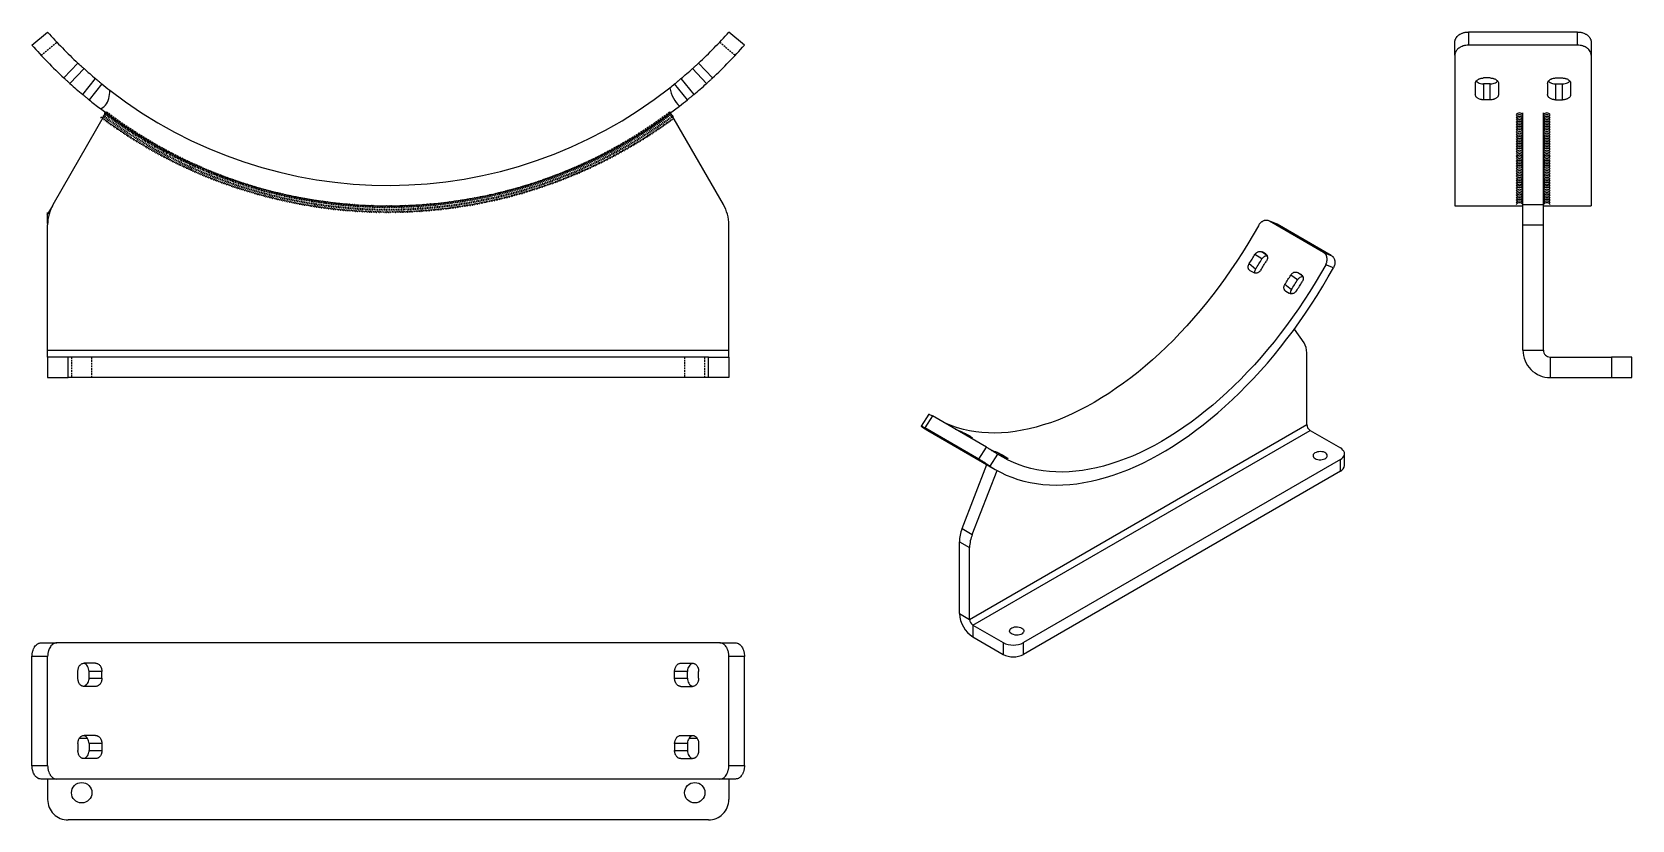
# Model space of a CAD drawing. Header units: millimetres. Extents: x 155 to 1330, y 147 to 725.
import ezdxf

# ---------------------------------------------------------------- set-up
doc = ezdxf.new("R2010")
doc.units = ezdxf.units.MM
doc.linetypes.add('HIDDEN', pattern=[1.905, 1.27, -0.635])
doc.layers.add('geometry', color=8, linetype='Continuous')

msp = doc.modelspace()

# ---------------------------------------------------------------- linework, layer by layer
at = {"layer": 'geometry', "linetype": 'Continuous'}
for points in [[(155.4, 715.4), (166.9, 725)], [(678.4, 715.4), (666.9, 725)], [(1199.8, 708), (1199.8, 717.6)], [(1289.8, 725), (1209.8, 725)], [(1209.8, 725), (1209.8, 715.4)], [(1289.8, 715.4), (1289.8, 725)], [(1299.8, 717.6), (1299.8, 708)], [(1199.8, 708), (1199.8, 597.5)], [(1289.8, 715.4), (1209.8, 715.4)], [(1299.8, 708), (1299.8, 597.5)], [(178.9, 691.3), (189.1, 702.2)], [(193.6, 698.2), (183.3, 687.2)], [(650.5, 687.2), (640.3, 698.2)], [(644.7, 702.2), (654.9, 691.3)], [(192.7, 679.1), (202.1, 690.8)], [(206.7, 686.9), (197.3, 675.3)], [(636.6, 675.3), (627.1, 686.9)], [(631.7, 690.8), (641.2, 679.1)], [(1214.8, 687.2), (1214.8, 679.1)], [(1225.8, 691.3), (1220.8, 691.3)], [(1225.8, 686.9), (1220.8, 686.9)], [(1220.8, 686.9), (1220.8, 675.3)], [(1225.8, 675.3), (1225.8, 686.9)], [(1231.8, 687.2), (1231.8, 679.1)], [(1267.8, 687.2), (1267.8, 679.1)], [(1273.8, 691.3), (1278.8, 691.3)], [(1273.8, 686.9), (1278.8, 686.9)], [(1273.8, 686.9), (1273.8, 675.3)], [(1278.8, 675.3), (1278.8, 686.9)], [(1284.8, 687.2), (1284.8, 679.1)], [(1225.8, 675.3), (1220.8, 675.3)], [(1273.8, 675.3), (1278.8, 675.3)], [(170.9, 598.5), (209.7, 665.7)], [(662.9, 598.5), (624.1, 665.7)], [(1249.8, 598.5), (1249.8, 665.7)], [(1264.8, 598.5), (1264.8, 665.7)], [(170.4, 597.6), (166.4, 590.6)], [(166.9, 584.5), (166.9, 592.5)], [(1199.8, 597.5), (1249.8, 597.5)], [(1249.8, 583.5), (1249.8, 598.5)], [(1249.8, 598.5), (1264.8, 598.5)], [(1264.8, 583.5), (1264.8, 598.5)], [(1264.8, 597.5), (1299.8, 597.5)], [(166.9, 491.5), (166.9, 583.5)], [(666.9, 491.5), (666.9, 583.5)], [(1051.8, 576.3), (1047.9, 569.7)], [(1055.6, 582.9), (1051.8, 576.3)], [(1068.9, 584.3), (1063.2, 586.5)], [(1103.4, 563.3), (1063.8, 586.2)], [(1069.5, 584), (1063.8, 586.2)], [(1068.9, 584.2), (1069.5, 584)], [(1109.1, 561.1), (1069.5, 584)], [(1249.8, 491.5), (1249.8, 583.5)], [(1249.8, 583.5), (1264.8, 583.5)], [(1264.8, 491.5), (1264.8, 583.5)], [(1047.9, 569.7), (1043.9, 563.2)], [(1039.8, 556.8), (1035.5, 550.5)], [(1043.9, 563.2), (1039.8, 556.8)], [(1048.9, 555.1), (1053.6, 551.2)], [(1058.2, 558.5), (1053.1, 561.8)], [(1060.8, 562.3), (1058.3, 563.7)], [(1058.3, 563.7), (1061.6, 561.5)], [(1061.2, 562), (1060.8, 562.3)], [(1105, 554.3), (1101.3, 547.7)], [(1103.4, 563.3), (1109.1, 561.1)], [(1110.7, 552.1), (1105, 554.3)], [(1106.9, 545.3), (1110.7, 552.1)], [(1031.2, 544.3), (1026.8, 538.2)], [(1035.5, 550.5), (1031.2, 544.3)], [(1052.1, 548.5), (1049.6, 549.9)], [(1084.4, 543.3), (1079.4, 546.7)], [(1084.5, 548.5), (1087, 547.1)], [(1084.5, 548.5), (1087.9, 546.3)], [(1087.4, 546.9), (1087, 547.1)], [(1097.4, 541.1), (1093.4, 534.6)], [(1101.3, 547.7), (1097.4, 541.1)], [(1102.9, 538.5), (1106.9, 545.3)], [(1022.2, 532.2), (1017.6, 526.3)], [(1026.8, 538.2), (1022.2, 532.2)], [(1075.1, 540), (1079.8, 536)], [(1075.8, 534.8), (1078.3, 533.3)], [(1093.4, 534.6), (1089.3, 528.2)], [(1094.6, 525.3), (1098.8, 531.8)], [(1098.8, 531.8), (1102.9, 538.5)], [(1012.9, 520.6), (1008.1, 515)], [(1017.6, 526.3), (1012.9, 520.6)], [(1085, 521.9), (1080.7, 515.7)], [(1089.3, 528.2), (1085, 521.9)], [(1085.8, 512.4), (1090.3, 518.8)], [(1090.3, 518.8), (1094.6, 525.3)], [(1003.2, 509.5), (998.2, 504.2)], [(1008.1, 515), (1003.2, 509.5)], [(1076.3, 509.6), (1071.7, 503.6)], [(1080.7, 515.7), (1076.3, 509.6)], [(1076.6, 499.9), (1081.3, 506.1)], [(1081.3, 506.1), (1085.8, 512.4)], [(1089.1, 497), (1082, 507.1)], [(988.1, 494), (983, 489.1)], [(993.2, 499), (988.1, 494)], [(998.2, 504.2), (993.2, 499)], [(1067.1, 497.8), (1062.4, 492)], [(1071.7, 503.6), (1067.1, 497.8)], [(1067.1, 487.9), (1071.9, 493.8)], [(1071.9, 493.8), (1076.6, 499.9)], [(166.9, 486.5), (166.9, 491.5)], [(166.9, 491.5), (666.9, 491.5)], [(166.9, 486.5), (166.9, 471.5)], [(181.9, 486.5), (166.9, 486.5)], [(651.9, 486.5), (181.9, 486.5)], [(181.9, 471.5), (181.9, 486.5)], [(651.9, 486.5), (666.9, 486.5)], [(651.9, 471.5), (651.9, 486.5)], [(666.9, 486.5), (666.9, 491.5)], [(666.9, 486.5), (666.9, 471.5)], [(977.8, 484.4), (972.6, 479.9)], [(983, 489.1), (977.8, 484.4)], [(1057.6, 486.4), (1052.7, 480.9)], [(1057.2, 476.5), (1062.2, 482.1)], [(1062.4, 492), (1057.6, 486.4)], [(1062.2, 482.1), (1067.1, 487.9)], [(1091.1, 437), (1091.1, 489.6)], [(1249.8, 491.5), (1264.8, 491.5)], [(1269.8, 486.5), (1314.8, 486.5)], [(1269.8, 486.5), (1269.8, 471.5)], [(1329.8, 486.5), (1314.8, 486.5)], [(1314.8, 486.5), (1314.8, 471.5)], [(1329.8, 471.5), (1329.8, 486.5)], [(166.9, 471.5), (181.9, 471.5)], [(651.9, 471.5), (181.9, 471.5)], [(666.9, 471.5), (651.9, 471.5)], [(962, 471.4), (956.7, 467.4)], [(967.3, 475.5), (962, 471.4)], [(972.6, 479.9), (967.3, 475.5)], [(1042.7, 470.4), (1037.6, 465.4)], [(1047.7, 475.6), (1042.7, 470.4)], [(1047, 465.6), (1052.1, 470.9)], [(1052.7, 480.9), (1047.7, 475.6)], [(1052.1, 470.9), (1057.2, 476.5)], [(1269.8, 471.5), (1314.8, 471.5)], [(1314.8, 471.5), (1329.8, 471.5)], [(945.9, 459.9), (940.5, 456.5)], [(951.3, 463.6), (945.9, 459.9)], [(956.7, 467.4), (951.3, 463.6)], [(1032.5, 460.5), (1027.3, 455.8)], [(1037.6, 465.4), (1032.5, 460.5)], [(1036.5, 455.3), (1041.8, 460.4)], [(1041.8, 460.4), (1047, 465.6)], [(924.4, 447.5), (919, 444.9)], [(929.8, 450.3), (924.4, 447.5)], [(935.1, 453.3), (929.8, 450.3)], [(940.5, 456.5), (935.1, 453.3)], [(1016.8, 447), (1011.5, 442.8)], [(1022.1, 451.3), (1016.8, 447)], [(1027.3, 455.8), (1022.1, 451.3)], [(1025.8, 445.7), (1031.2, 450.4)], [(1031.2, 450.4), (1036.5, 455.3)], [(813.7, 444.7), (808, 435.9)], [(809, 435.1), (812.9, 432.7)], [(816.4, 443.3), (810.7, 434.5)], [(856, 420.5), (816.4, 443.3)], [(826.4, 437.7), (825.5, 438)], [(830.5, 436), (826.4, 437.7)], [(834.7, 434.6), (830.5, 436)], [(839.1, 433.4), (834.7, 434.6)], [(843.6, 294.1), (1091.1, 437)], [(892.5, 435.1), (887.3, 433.9)], [(897.7, 436.7), (892.5, 435.1)], [(903, 438.4), (897.7, 436.7)], [(908.3, 440.3), (903, 438.4)], [(913.6, 442.5), (908.3, 440.3)], [(919, 444.9), (913.6, 442.5)], [(1000.8, 435), (995.4, 431.4)], [(1006.2, 438.8), (1000.8, 435)], [(1011.5, 442.8), (1006.2, 438.8)], [(1009.5, 432.6), (1015, 436.8)], [(1015, 436.8), (1020.4, 441.1)], [(1020.4, 441.1), (1025.8, 445.7)], [(850.3, 411.7), (810.7, 434.5)], [(812.9, 432.7), (813, 432.6)], [(813, 432.6), (862.5, 404.1)], [(836, 432), (836.2, 432.4)], [(843.5, 432.4), (839.1, 433.4)], [(841.5, 429.8), (841.1, 429)], [(844, 428.4), (841.5, 429.8)], [(848.1, 431.7), (843.5, 432.4)], [(843.7, 427.9), (844, 428.4)], [(846.1, 289.9), (1093.5, 432.7)], [(852.7, 431.2), (848.1, 431.7)], [(857.4, 430.9), (852.7, 431.2)], [(862.2, 430.8), (857.4, 430.9)], [(867.1, 431), (862.2, 430.8)], [(872, 431.3), (867.1, 431)], [(877.1, 432), (872, 431.3)], [(882.1, 432.8), (877.1, 432)], [(887.3, 433.9), (882.1, 432.8)], [(984.6, 424.7), (979.3, 421.7)], [(990, 428), (984.6, 424.7)], [(995.4, 431.4), (990, 428)], [(993, 421.2), (998.5, 424.8)], [(998.5, 424.8), (1004, 428.6)], [(1004, 428.6), (1009.5, 432.6)], [(1093.5, 432.7), (1115.8, 419.9)], [(850.3, 411.7), (856, 420.5)], [(864.2, 415.3), (858.5, 406.5)], [(862.2, 416.6), (862.5, 417.2)], [(868, 413), (864.2, 415.3)], [(867.7, 414.7), (867.3, 413.9)], [(867.7, 414.7), (870.2, 413.2)], [(871.9, 410.9), (868, 413)], [(870, 412.7), (870.2, 413.2)], [(1115.8, 411.3), (883.2, 277)], [(957.8, 411.8), (952.5, 409.8)], [(963.1, 413.9), (957.8, 411.8)], [(968.5, 416.3), (963.1, 413.9)], [(973.9, 418.9), (968.5, 416.3)], [(970.8, 408.8), (976.3, 411.6)], [(979.3, 421.7), (973.9, 418.9)], [(976.3, 411.6), (981.9, 414.6)], [(981.9, 414.6), (987.4, 417.8)], [(987.4, 417.8), (993, 421.2)], [(1095.9, 415), (1095.7, 414.4)], [(1095.7, 414.4), (1095.8, 413.7)], [(1095.8, 413.7), (1096, 413.1)], [(1096.4, 415.6), (1095.9, 415)], [(1096, 413.1), (1096.5, 412.5)], [(1097.1, 416.2), (1096.4, 415.6)], [(1096.5, 412.5), (1097.3, 412)], [(1097.9, 416.6), (1097.1, 416.2)], [(1097.3, 412), (1098.1, 411.6)], [(1098.9, 416.9), (1097.9, 416.6)], [(1098.1, 411.6), (1099.2, 411.3)], [(1100, 417.1), (1098.9, 416.9)], [(1099.2, 411.3), (1100.3, 411.2)], [(1101.1, 417.2), (1100, 417.1)], [(1100.3, 411.2), (1101.4, 411.1)], [(1102.2, 417.1), (1101.1, 417.2)], [(1101.4, 411.1), (1102.5, 411.3)], [(1103.3, 416.9), (1102.2, 417.1)], [(1102.5, 411.3), (1103.5, 411.5)], [(1104.3, 416.5), (1103.3, 416.9)], [(1103.5, 411.5), (1104.5, 411.9)], [(1105.1, 416.1), (1104.3, 416.5)], [(1104.5, 411.9), (1105.2, 412.4)], [(1105.7, 415.5), (1105.1, 416.1)], [(1105.2, 412.4), (1105.8, 413)], [(1106.1, 414.9), (1105.7, 415.5)], [(1105.8, 413), (1106.1, 413.6)], [(1106.2, 414.2), (1106.1, 414.9)], [(1106.1, 413.6), (1106.2, 414.2)], [(1116.9, 419.1), (1115.8, 419.9)], [(1115.8, 411.3), (1116.9, 412)], [(1115.8, 402.7), (1115.8, 411.3)], [(1117.7, 418.3), (1116.9, 419.1)], [(1116.9, 412), (1117.7, 412.8)], [(1118.4, 417.5), (1117.7, 418.3)], [(1117.7, 412.8), (1118.4, 413.7)], [(1118.8, 416.5), (1118.4, 417.5)], [(1118.4, 413.7), (1118.8, 414.6)], [(1118.9, 415.6), (1118.8, 416.5)], [(1118.8, 414.6), (1118.9, 415.6)], [(1118.9, 407), (1118.9, 415.6)], [(838.1, 360.7), (856.3, 407.6)], [(845.6, 356.4), (863.8, 403.4)], [(858.5, 406.5), (862.4, 404.1)], [(862.4, 404.1), (866.4, 402)], [(866.4, 402), (870.5, 400)], [(870.5, 400), (874.7, 398.3)], [(875.9, 409.1), (871.9, 410.9)], [(880, 407.4), (875.9, 409.1)], [(884.2, 406), (880, 407.4)], [(1115.8, 402.7), (883.2, 268.4)], [(888.6, 404.8), (884.2, 406)], [(893, 403.8), (888.6, 404.8)], [(897.6, 403.1), (893, 403.8)], [(902.2, 402.6), (897.6, 403.1)], [(906.9, 402.3), (902.2, 402.6)], [(911.7, 402.2), (906.9, 402.3)], [(916.6, 402.4), (911.7, 402.2)], [(921.5, 402.8), (916.6, 402.4)], [(926.6, 403.4), (921.5, 402.8)], [(931.6, 404.2), (926.6, 403.4)], [(936.8, 405.3), (931.6, 404.2)], [(942, 406.6), (936.8, 405.3)], [(947.2, 408.1), (942, 406.6)], [(943.5, 398.1), (948.9, 399.8)], [(952.5, 409.8), (947.2, 408.1)], [(948.9, 399.8), (954.3, 401.8)], [(954.3, 401.8), (959.8, 403.9)], [(959.8, 403.9), (965.3, 406.2)], [(965.3, 406.2), (970.8, 408.8)], [(874.7, 398.3), (879, 396.8)], [(879, 396.8), (883.5, 395.6)], [(883.5, 395.6), (888, 394.5)], [(888, 394.5), (892.7, 393.7)], [(892.7, 393.7), (897.4, 393.1)], [(897.4, 393.1), (902.2, 392.8)], [(902.2, 392.8), (907.1, 392.6)], [(907.1, 392.6), (912.1, 392.7)], [(912.1, 392.7), (917.2, 393.1)], [(917.2, 393.1), (922.3, 393.6)], [(922.3, 393.6), (927.5, 394.4)], [(927.5, 394.4), (932.8, 395.4)], [(932.8, 395.4), (938.1, 396.7)], [(938.1, 396.7), (943.5, 398.1)], [(838.1, 360.7), (845.6, 356.4)], [(836.2, 298.4), (836.2, 351)], [(836.2, 351), (843.6, 346.7)], [(843.6, 294.1), (843.6, 346.7)], [(836.2, 298.4), (843.6, 294.1)], [(846.1, 289.9), (868.3, 277)], [(846.1, 289.9), (846.1, 281.3)], [(873, 285.5), (873.1, 286.1)], [(873.1, 284.8), (873, 285.5)], [(873.1, 286.1), (873.4, 286.8)], [(873.5, 284.2), (873.1, 284.8)], [(873.4, 286.8), (874, 287.3)], [(874.1, 283.7), (873.5, 284.2)], [(874, 287.3), (874.7, 287.8)], [(874.9, 283.2), (874.1, 283.7)], [(874.7, 287.8), (875.6, 288.2)], [(875.9, 282.9), (874.9, 283.2)], [(875.6, 288.2), (876.7, 288.5)], [(877, 282.6), (875.9, 282.9)], [(876.7, 288.5), (877.8, 288.6)], [(878.1, 282.5), (877, 282.6)], [(877.8, 288.6), (878.9, 288.6)], [(879.2, 282.6), (878.1, 282.5)], [(878.9, 288.6), (880, 288.4)], [(880.3, 282.8), (879.2, 282.6)], [(880, 288.4), (881.1, 288.1)], [(881.3, 283.1), (880.3, 282.8)], [(881.1, 288.1), (881.9, 287.7)], [(882.1, 283.5), (881.3, 283.1)], [(881.9, 287.7), (882.6, 287.2)], [(882.8, 284.1), (882.1, 283.5)], [(882.6, 287.2), (883.2, 286.6)], [(883.2, 284.7), (882.8, 284.1)], [(883.2, 286.6), (883.4, 286)], [(883.5, 285.3), (883.2, 284.7)], [(883.4, 286), (883.5, 285.3)], [(162.2, 276.9), (173.7, 276.9)], [(660.2, 276.9), (173.7, 276.9)], [(660.2, 276.9), (671.7, 276.9)], [(846.1, 281.3), (868.3, 268.4)], [(868.3, 277), (868.3, 268.4)], [(883.2, 268.4), (883.2, 277)], [(155.4, 186.9), (155.4, 266.9)], [(166.9, 266.9), (155.4, 266.9)], [(166.9, 186.9), (166.9, 266.9)], [(202.1, 261.9), (193.6, 261.9)], [(631.7, 261.9), (640.3, 261.9)], [(666.9, 186.9), (666.9, 266.9)], [(678.4, 266.9), (666.9, 266.9)], [(678.4, 186.9), (678.4, 266.9)], [(189.1, 250.9), (189.1, 255.9)], [(197.3, 250.9), (197.3, 255.9)], [(206.7, 255.9), (197.3, 255.9)], [(197.3, 250.9), (206.7, 250.9)], [(206.7, 250.9), (206.7, 255.9)], [(627.1, 250.9), (627.1, 255.9)], [(636.6, 255.9), (627.1, 255.9)], [(627.1, 250.9), (636.6, 250.9)], [(636.6, 250.9), (636.6, 255.9)], [(644.7, 250.9), (644.7, 255.9)], [(202.1, 244.9), (193.6, 244.9)], [(631.7, 244.9), (640.3, 244.9)], [(189.1, 202.9), (189.1, 197.9)], [(190.3, 206.9), (196.1, 206.9)], [(202.1, 208.9), (193.6, 208.9)], [(197.3, 202.9), (197.3, 197.9)], [(206.7, 202.9), (197.3, 202.9)], [(206.7, 202.9), (206.7, 197.9)], [(627.1, 202.9), (627.1, 197.9)], [(636.6, 202.9), (627.1, 202.9)], [(631.7, 208.9), (640.3, 208.9)], [(636.6, 202.9), (636.6, 197.9)], [(637.8, 206.9), (643.5, 206.9)], [(644.7, 202.9), (644.7, 197.9)], [(202.1, 191.9), (193.6, 191.9)], [(197.3, 197.9), (206.7, 197.9)], [(627.1, 197.9), (636.6, 197.9)], [(631.7, 191.9), (640.3, 191.9)], [(155.4, 186.9), (166.9, 186.9)], [(173.7, 176.9), (162.2, 176.9)], [(166.9, 176.9), (166.9, 161.9)], [(660.2, 176.9), (173.7, 176.9)], [(671.7, 176.9), (660.2, 176.9)], [(666.9, 186.9), (678.4, 186.9)], [(666.9, 176.9), (666.9, 161.9)], [(651.9, 146.9), (181.9, 146.9)]]:
    msp.add_lwpolyline(points, dxfattribs=at)
at = {"layer": 'geometry', "linetype": 'HIDDEN'}
for points in [[(162.2, 708), (173.7, 717.6)], [(660.2, 717.6), (671.7, 708)], [(209.7, 665.7), (210.2, 666.5)], [(624.1, 665.7), (623.6, 666.5)], [(184.4, 486.5), (184.4, 471.5)], [(199.4, 471.5), (199.4, 486.5)], [(634.4, 486.5), (634.4, 471.5)], [(649.4, 471.5), (649.4, 486.5)]]:
    msp.add_lwpolyline(points, dxfattribs=at)
at = {"layer": 'geometry', "linetype": 'Continuous'}
for points in [[(166.9, 725, 0.023832), (189.1, 702.2)], [(644.7, 702.2, 0.023832), (666.9, 725)], [(155.4, 715.4, 0.024121), (178.9, 691.3)], [(654.9, 691.3, 0.024121), (678.4, 715.4)], [(193.6, 698.2, 0.008471), (202.1, 690.8)], [(631.7, 690.8, 0.008471), (640.3, 698.2)], [(183.3, 687.2, 0.008857), (192.7, 679.1)], [(206.7, 686.9, 0.005597), (212.6, 682.3)], [(212.6, 682.3, 0.344087), (623.6, 684.1)], [(623.6, 684.1, 0.003345), (627.1, 686.9)], [(641.2, 679.1, 0.008857), (650.5, 687.2)], [(197.3, 675.3, 0.007524), (205.6, 668.8)], [(205.6, 668.8, 0.339638), (630.6, 670.6)], [(630.6, 670.6, 0.005401), (636.6, 675.3)], [(1249.8, 664.4, 0.497722), (1244.8, 664.4)], [(1249.8, 663.2, 0.497722), (1244.8, 663.2)], [(1249.8, 661.9, 0.497722), (1244.8, 661.9)], [(1249.8, 660.7, 0.497722), (1244.8, 660.7)], [(1249.8, 659.4, 0.497722), (1244.8, 659.4)], [(1249.8, 658.2, 0.497722), (1244.8, 658.2)], [(1249.8, 656.9, 0.497722), (1244.8, 656.9)], [(1269.8, 664.4, 0.497722), (1264.8, 664.4)], [(1269.8, 663.2, 0.497722), (1264.8, 663.2)], [(1269.8, 661.9, 0.497722), (1264.8, 661.9)], [(1269.8, 660.7, 0.497722), (1264.8, 660.7)], [(1269.8, 659.4, 0.497722), (1264.8, 659.4)], [(1269.8, 658.2, 0.497722), (1264.8, 658.2)], [(1269.8, 656.9, 0.497722), (1264.8, 656.9)], [(1249.8, 655.7, 0.497722), (1244.8, 655.7)], [(1249.8, 654.5, 0.497722), (1244.8, 654.5)], [(1249.8, 653.2, 0.497722), (1244.8, 653.2)], [(1249.8, 652, 0.497722), (1244.8, 652)], [(1249.8, 650.7, 0.497722), (1244.8, 650.7)], [(1249.8, 649.5, 0.497722), (1244.8, 649.5)], [(1249.8, 648.2, 0.497722), (1244.8, 648.2)], [(1249.8, 647, 0.497722), (1244.8, 647)], [(1249.8, 645.7, 0.497722), (1244.8, 645.7)], [(1269.8, 655.7, 0.497722), (1264.8, 655.7)], [(1269.8, 654.5, 0.497722), (1264.8, 654.5)], [(1269.8, 653.2, 0.497722), (1264.8, 653.2)], [(1269.8, 652, 0.497722), (1264.8, 652)], [(1269.8, 650.7, 0.497722), (1264.8, 650.7)], [(1269.8, 649.5, 0.497722), (1264.8, 649.5)], [(1269.8, 648.2, 0.497722), (1264.8, 648.2)], [(1269.8, 647, 0.497722), (1264.8, 647)], [(1269.8, 645.7, 0.497722), (1264.8, 645.7)], [(1249.8, 644.5, 0.497722), (1244.8, 644.5)], [(1249.8, 643.3, 0.497722), (1244.8, 643.3)], [(1249.8, 642, 0.497722), (1244.8, 642)], [(1249.8, 640.8, 0.497722), (1244.8, 640.8)], [(1249.8, 639.5, 0.497722), (1244.8, 639.5)], [(1249.8, 638.3, 0.497722), (1244.8, 638.3)], [(1249.8, 637, 0.497722), (1244.8, 637)], [(1249.8, 635.8, 0.497722), (1244.8, 635.8)], [(1249.8, 634.5, 0.497722), (1244.8, 634.5)], [(1249.8, 633.3, 0.497722), (1244.8, 633.3)], [(1269.8, 644.5, 0.497722), (1264.8, 644.5)], [(1269.8, 643.3, 0.497722), (1264.8, 643.3)], [(1269.8, 642, 0.497722), (1264.8, 642)], [(1269.8, 640.8, 0.497722), (1264.8, 640.8)], [(1269.8, 639.5, 0.497722), (1264.8, 639.5)], [(1269.8, 638.3, 0.497722), (1264.8, 638.3)], [(1269.8, 637, 0.497722), (1264.8, 637)], [(1269.8, 635.8, 0.497722), (1264.8, 635.8)], [(1269.8, 634.5, 0.497722), (1264.8, 634.5)], [(1269.8, 633.3, 0.497722), (1264.8, 633.3)], [(1249.8, 632.1, 0.497722), (1244.8, 632.1)], [(1249.8, 630.8, 0.497722), (1244.8, 630.8)], [(1249.8, 629.6, 0.497722), (1244.8, 629.6)], [(1249.8, 628.3, 0.497722), (1244.8, 628.3)], [(1249.8, 627.1, 0.497722), (1244.8, 627.1)], [(1249.8, 625.8, 0.497722), (1244.8, 625.8)], [(1249.8, 624.6, 0.497722), (1244.8, 624.6)], [(1249.8, 623.3, 0.497722), (1244.8, 623.3)], [(1249.8, 622.1, 0.497722), (1244.8, 622.1)], [(1269.8, 632.1, 0.497722), (1264.8, 632.1)], [(1269.8, 630.8, 0.497722), (1264.8, 630.8)], [(1269.8, 629.6, 0.497722), (1264.8, 629.6)], [(1269.8, 628.3, 0.497722), (1264.8, 628.3)], [(1269.8, 627.1, 0.497722), (1264.8, 627.1)], [(1269.8, 625.8, 0.497722), (1264.8, 625.8)], [(1269.8, 624.6, 0.497722), (1264.8, 624.6)], [(1269.8, 623.3, 0.497722), (1264.8, 623.3)], [(1269.8, 622.1, 0.497722), (1264.8, 622.1)], [(1249.8, 620.9, 0.497722), (1244.8, 620.9)], [(1249.8, 619.6, 0.497722), (1244.8, 619.6)], [(1249.8, 618.4, 0.497722), (1244.8, 618.4)], [(1249.8, 617.1, 0.497722), (1244.8, 617.1)], [(1249.8, 615.9, 0.497722), (1244.8, 615.9)], [(1249.8, 614.6, 0.497722), (1244.8, 614.6)], [(1249.8, 613.4, 0.497722), (1244.8, 613.4)], [(1249.8, 612.1, 0.497722), (1244.8, 612.1)], [(1249.8, 610.9, 0.497722), (1244.8, 610.9)], [(1249.8, 609.7, 0.497722), (1244.8, 609.7)], [(1269.8, 620.9, 0.497722), (1264.8, 620.9)], [(1269.8, 619.6, 0.497722), (1264.8, 619.6)], [(1269.8, 618.4, 0.497722), (1264.8, 618.4)], [(1269.8, 617.1, 0.497722), (1264.8, 617.1)], [(1269.8, 615.9, 0.497722), (1264.8, 615.9)], [(1269.8, 614.6, 0.497722), (1264.8, 614.6)], [(1269.8, 613.4, 0.497722), (1264.8, 613.4)], [(1269.8, 612.1, 0.497722), (1264.8, 612.1)], [(1269.8, 610.9, 0.497722), (1264.8, 610.9)], [(1269.8, 609.7, 0.497722), (1264.8, 609.7)], [(1249.8, 608.4, 0.497722), (1244.8, 608.4)], [(1249.8, 607.2, 0.497722), (1244.8, 607.2)], [(1249.8, 605.9, 0.497722), (1244.8, 605.9)], [(1249.8, 604.7, 0.497722), (1244.8, 604.7)], [(1249.8, 603.4, 0.497722), (1244.8, 603.4)], [(1249.8, 602.2, 0.497722), (1244.8, 602.2)], [(1249.8, 600.9, 0.497722), (1244.8, 600.9)], [(1249.8, 599.7, 0.497722), (1244.8, 599.7)], [(1249.8, 598.5, 0.497722), (1244.8, 598.5)], [(1269.8, 608.4, 0.497722), (1264.8, 608.4)], [(1269.8, 607.2, 0.497722), (1264.8, 607.2)], [(1269.8, 605.9, 0.497722), (1264.8, 605.9)], [(1269.8, 604.7, 0.497722), (1264.8, 604.7)], [(1269.8, 603.4, 0.497722), (1264.8, 603.4)], [(1269.8, 602.2, 0.497722), (1264.8, 602.2)], [(1269.8, 600.9, 0.497722), (1264.8, 600.9)], [(1269.8, 599.7, 0.497722), (1264.8, 599.7)], [(1269.8, 598.5, 0.497722), (1264.8, 598.5)], [(170.9, 598.5, 0.131652), (166.9, 583.5)], [(666.9, 583.5, 0.131652), (662.9, 598.5)], [(1048.9, 555.1, 0.004907), (1053.1, 561.8)], [(1053.6, 551.2, 0.005131), (1058.2, 558.5)], [(1057.3, 550.3, 0.004907), (1061.5, 557)], [(1075.1, 540, 0.004907), (1079.4, 546.7)], [(1079.8, 536, 0.005131), (1084.4, 543.3)], [(1083.6, 535.1, 0.004907), (1087.8, 541.8)], [(1091.1, 489.6, 0.152578), (1089.1, 497)], [(1249.8, 491.5, 0.414214), (1269.8, 471.5)], [(1264.8, 491.5, 0.414214), (1269.8, 486.5)], [(1091.1, 437, 0.243723), (1093.5, 432.7)], [(833, 433.7, 0.011224), (836.2, 432.4)], [(841.4, 428.9, 0.011224), (844.7, 427.5)], [(858.6, 418.9, 0.013195), (862.5, 417.2)], [(866.7, 414.2, 0.01453), (870.9, 412.4)], [(1115.8, 402.7, 0.263022), (1118.9, 407)], [(838.1, 360.7, 0.091504), (836.2, 351)], [(845.6, 356.4, 0.091504), (843.6, 346.7)], [(836.2, 298.4, 0.244815), (846.1, 281.3)], [(843.6, 294.1, 0.243723), (846.1, 289.9)], [(868.3, 277, 0.245706), (883.2, 277)], [(868.3, 268.4, 0.245706), (883.2, 268.4)], [(166.9, 161.9, 0.414214), (181.9, 146.9)], [(651.9, 146.9, 0.414214), (666.9, 161.9)]]:
    msp.add_lwpolyline(points, format="xyb", dxfattribs=at)
at = {"layer": 'geometry', "linetype": 'HIDDEN'}
for points in [[(205.8, 662.4, 0.498481), (208.7, 666.4)], [(206.8, 661.6, 0.498481), (209.7, 665.7)], [(207.8, 660.9, 0.498481), (210.7, 664.9)], [(208.8, 660.1, 0.498481), (211.7, 664.2)], [(209.8, 659.4, 0.498481), (212.8, 663.4)], [(210.2, 666.5, 0.333917), (623.6, 666.5)], [(210.9, 658.6, 0.498481), (213.8, 662.7)], [(211.9, 657.9, 0.498481), (214.8, 662)], [(212.9, 657.2, 0.498481), (215.8, 661.3)], [(214, 656.5, 0.498481), (216.8, 660.6)], [(215, 655.7, 0.498481), (217.8, 659.8)], [(216, 655, 0.498481), (218.9, 659.1)], [(217.1, 654.3, 0.498481), (219.9, 658.4)], [(218.1, 653.6, 0.498481), (220.9, 657.7)], [(615.7, 653.6, 0.498481), (612.9, 657.7)], [(616.8, 654.3, 0.498481), (614, 658.4)], [(617.8, 655, 0.498481), (615, 659.1)], [(618.9, 655.8, 0.498481), (616, 659.8)], [(619.9, 656.5, 0.498481), (617, 660.6)], [(620.9, 657.2, 0.498481), (618, 661.3)], [(622, 657.9, 0.498481), (619.1, 662)], [(623, 658.7, 0.498481), (620.1, 662.7)], [(624, 659.4, 0.498481), (621.1, 663.4)], [(625.1, 660.1, 0.498481), (622.1, 664.2)], [(626.1, 660.9, 0.498481), (623.1, 664.9)], [(219.2, 652.9, 0.498481), (222, 657)], [(220.2, 652.2, 0.498481), (223, 656.3)], [(221.3, 651.5, 0.498481), (224, 655.6)], [(222.3, 650.8, 0.498481), (225.1, 655)], [(223.4, 650.1, 0.498481), (226.1, 654.3)], [(224.5, 649.4, 0.498481), (227.2, 653.6)], [(225.5, 648.7, 0.498481), (228.2, 652.9)], [(226.6, 648, 0.498481), (229.3, 652.3)], [(227.6, 647.3, 0.498481), (230.3, 651.6)], [(228.7, 646.7, 0.498481), (231.4, 650.9)], [(229.8, 646, 0.498481), (232.4, 650.3)], [(230.9, 645.3, 0.498481), (233.5, 649.6)], [(231.9, 644.7, 0.498481), (234.5, 648.9)], [(233, 644, 0.498481), (235.6, 648.3)], [(234.1, 643.4, 0.498481), (236.7, 647.7)], [(235.2, 642.7, 0.498481), (237.7, 647)], [(236.3, 642.1, 0.498481), (238.8, 646.4)], [(597.6, 642.1, 0.498481), (595, 646.4)], [(598.7, 642.7, 0.498481), (596.1, 647)], [(599.8, 643.4, 0.498481), (597.2, 647.7)], [(600.9, 644, 0.498481), (598.2, 648.3)], [(601.9, 644.7, 0.498481), (599.3, 648.9)], [(603, 645.4, 0.498481), (600.4, 649.6)], [(604.1, 646, 0.498481), (601.4, 650.3)], [(605.2, 646.7, 0.498481), (602.5, 650.9)], [(606.2, 647.4, 0.498481), (603.5, 651.6)], [(607.3, 648, 0.498481), (604.6, 652.3)], [(608.4, 648.7, 0.498481), (605.6, 652.9)], [(609.4, 649.4, 0.498481), (606.7, 653.6)], [(610.5, 650.1, 0.498481), (607.7, 654.3)], [(611.5, 650.8, 0.498481), (608.8, 655)], [(612.6, 651.5, 0.498481), (609.8, 655.6)], [(613.6, 652.2, 0.498481), (610.9, 656.3)], [(614.7, 652.9, 0.498481), (611.9, 657)], [(237.4, 641.4, 0.498481), (239.9, 645.7)], [(238.4, 640.8, 0.498481), (241, 645.1)], [(239.5, 640.1, 0.498481), (242, 644.5)], [(240.6, 639.5, 0.498481), (243.1, 643.9)], [(241.7, 638.9, 0.498481), (244.2, 643.2)], [(242.8, 638.3, 0.498481), (245.3, 642.6)], [(243.9, 637.6, 0.498481), (246.4, 642)], [(245, 637, 0.498481), (247.4, 641.4)], [(246.1, 636.4, 0.498481), (248.5, 640.8)], [(247.2, 635.8, 0.498481), (249.6, 640.2)], [(248.4, 635.2, 0.498481), (250.7, 639.6)], [(249.5, 634.6, 0.498481), (251.8, 639)], [(250.6, 634, 0.498481), (252.9, 638.4)], [(251.7, 633.4, 0.498481), (254, 637.8)], [(252.8, 632.8, 0.498481), (255.1, 637.3)], [(253.9, 632.2, 0.498481), (256.2, 636.7)], [(255.1, 631.7, 0.498481), (257.3, 636.1)], [(256.2, 631.1, 0.498481), (258.4, 635.6)], [(257.3, 630.5, 0.498481), (259.6, 635)], [(258.4, 629.9, 0.498481), (260.7, 634.4)], [(575.4, 630, 0.498481), (573.2, 634.4)], [(576.6, 630.5, 0.498481), (574.3, 635)], [(577.7, 631.1, 0.498481), (575.4, 635.6)], [(578.8, 631.7, 0.498481), (576.5, 636.1)], [(579.9, 632.3, 0.498481), (577.6, 636.7)], [(581.1, 632.8, 0.498481), (578.7, 637.3)], [(582.2, 633.4, 0.498481), (579.8, 637.8)], [(583.3, 634, 0.498481), (580.9, 638.4)], [(584.4, 634.6, 0.498481), (582, 639)], [(585.5, 635.2, 0.498481), (583.1, 639.6)], [(586.6, 635.8, 0.498481), (584.2, 640.2)], [(587.7, 636.4, 0.498481), (585.3, 640.8)], [(588.8, 637, 0.498481), (586.4, 641.4)], [(589.9, 637.7, 0.498481), (587.5, 642)], [(591, 638.3, 0.498481), (588.6, 642.6)], [(592.1, 638.9, 0.498481), (589.7, 643.2)], [(593.2, 639.5, 0.498481), (590.7, 643.9)], [(594.3, 640.2, 0.498481), (591.8, 644.5)], [(595.4, 640.8, 0.498481), (592.9, 645.1)], [(596.5, 641.4, 0.498481), (594, 645.7)], [(259.6, 629.4, 0.498481), (261.8, 633.9)], [(260.7, 628.8, 0.498481), (262.9, 633.3)], [(261.8, 628.3, 0.498481), (264, 632.8)], [(263, 627.7, 0.498481), (265.1, 632.2)], [(264.1, 627.2, 0.498481), (266.3, 631.7)], [(265.3, 626.6, 0.498481), (267.4, 631.2)], [(266.4, 626.1, 0.498481), (268.5, 630.6)], [(267.6, 625.6, 0.498481), (269.6, 630.1)], [(268.7, 625, 0.498481), (270.8, 629.6)], [(269.9, 624.5, 0.498481), (271.9, 629)], [(271, 624, 0.498481), (273, 628.5)], [(272.2, 623.5, 0.498481), (274.2, 628)], [(273.3, 622.9, 0.498481), (275.3, 627.5)], [(274.5, 622.4, 0.498481), (276.5, 627)], [(275.6, 621.9, 0.498481), (277.6, 626.5)], [(276.8, 621.4, 0.498481), (278.7, 626)], [(277.9, 620.9, 0.498481), (279.9, 625.5)], [(279.1, 620.4, 0.498481), (281, 625)], [(280.3, 619.9, 0.498481), (282.2, 624.6)], [(281.4, 619.4, 0.498481), (283.3, 624.1)], [(282.6, 619, 0.498481), (284.5, 623.6)], [(283.8, 618.5, 0.498481), (285.6, 623.1)], [(285, 618, 0.498481), (286.8, 622.7)], [(548.9, 618, 0.498481), (547, 622.7)], [(550.1, 618.5, 0.498481), (548.2, 623.1)], [(551.3, 619, 0.498481), (549.4, 623.6)], [(552.4, 619.5, 0.498481), (550.5, 624.1)], [(553.6, 619.9, 0.498481), (551.7, 624.6)], [(554.8, 620.4, 0.498481), (552.8, 625)], [(555.9, 620.9, 0.498481), (554, 625.5)], [(557.1, 621.4, 0.498481), (555.1, 626)], [(558.3, 621.9, 0.498481), (556.2, 626.5)], [(559.4, 622.4, 0.498481), (557.4, 627)], [(560.6, 623, 0.498481), (558.5, 627.5)], [(561.7, 623.5, 0.498481), (559.7, 628)], [(562.9, 624, 0.498481), (560.8, 628.5)], [(564, 624.5, 0.498481), (561.9, 629)], [(565.2, 625, 0.498481), (563.1, 629.6)], [(566.3, 625.6, 0.498481), (564.2, 630.1)], [(567.5, 626.1, 0.498481), (565.3, 630.6)], [(568.6, 626.6, 0.498481), (566.5, 631.2)], [(569.8, 627.2, 0.498481), (567.6, 631.7)], [(570.9, 627.7, 0.498481), (568.7, 632.2)], [(572, 628.3, 0.498481), (569.8, 632.8)], [(573.2, 628.8, 0.498481), (570.9, 633.3)], [(574.3, 629.4, 0.498481), (572.1, 633.9)], [(286.1, 617.5, 0.498481), (288, 622.2)], [(287.3, 617.1, 0.498481), (289.1, 621.7)], [(288.5, 616.6, 0.498481), (290.3, 621.3)], [(289.7, 616.2, 0.498481), (291.4, 620.8)], [(290.8, 615.7, 0.498481), (292.6, 620.4)], [(292, 615.3, 0.498481), (293.8, 619.9)], [(293.2, 614.8, 0.498481), (294.9, 619.5)], [(294.4, 614.4, 0.498481), (296.1, 619.1)], [(295.6, 613.9, 0.498481), (297.3, 618.6)], [(296.8, 613.5, 0.498481), (298.4, 618.2)], [(298, 613.1, 0.498481), (299.6, 617.8)], [(299.1, 612.7, 0.498481), (300.8, 617.4)], [(300.3, 612.2, 0.498481), (302, 617)], [(301.5, 611.8, 0.498481), (303.1, 616.6)], [(302.7, 611.4, 0.498481), (304.3, 616.2)], [(303.9, 611, 0.498481), (305.5, 615.8)], [(305.1, 610.6, 0.498481), (306.7, 615.4)], [(306.3, 610.2, 0.498481), (307.9, 615)], [(307.5, 609.8, 0.498481), (309.1, 614.6)], [(308.7, 609.4, 0.498481), (310.2, 614.2)], [(309.9, 609.1, 0.498481), (311.4, 613.8)], [(311.1, 608.7, 0.498481), (312.6, 613.4)], [(312.3, 608.3, 0.498481), (313.8, 613.1)], [(313.6, 607.9, 0.498481), (315, 612.7)], [(314.8, 607.6, 0.498481), (316.2, 612.4)], [(316, 607.2, 0.498481), (317.4, 612)], [(317.2, 606.8, 0.498481), (318.6, 611.6)], [(318.4, 606.5, 0.498481), (319.8, 611.3)], [(319.6, 606.1, 0.498481), (321, 610.9)], [(514.3, 606.1, 0.498481), (512.9, 610.9)], [(515.5, 606.5, 0.498481), (514.1, 611.3)], [(516.7, 606.8, 0.498481), (515.3, 611.6)], [(517.9, 607.2, 0.498481), (516.5, 612)], [(519.1, 607.6, 0.498481), (517.7, 612.4)], [(520.3, 607.9, 0.498481), (518.9, 612.7)], [(521.5, 608.3, 0.498481), (520, 613.1)], [(522.7, 608.7, 0.498481), (521.2, 613.4)], [(523.9, 609.1, 0.498481), (522.4, 613.8)], [(525.2, 609.4, 0.498481), (523.6, 614.2)], [(526.4, 609.8, 0.498481), (524.8, 614.6)], [(527.6, 610.2, 0.498481), (526, 615)], [(528.8, 610.6, 0.498481), (527.2, 615.4)], [(530, 611, 0.498481), (528.3, 615.8)], [(531.2, 611.4, 0.498481), (529.5, 616.2)], [(532.3, 611.8, 0.498481), (530.7, 616.6)], [(533.5, 612.3, 0.498481), (531.9, 617)], [(534.7, 612.7, 0.498481), (533.1, 617.4)], [(535.9, 613.1, 0.498481), (534.2, 617.8)], [(537.1, 613.5, 0.498481), (535.4, 618.2)], [(538.3, 614, 0.498481), (536.6, 618.6)], [(539.5, 614.4, 0.498481), (537.7, 619.1)], [(540.7, 614.8, 0.498481), (538.9, 619.5)], [(541.9, 615.3, 0.498481), (540.1, 619.9)], [(543, 615.7, 0.498481), (541.2, 620.4)], [(544.2, 616.2, 0.498481), (542.4, 620.8)], [(545.4, 616.6, 0.498481), (543.6, 621.3)], [(546.6, 617.1, 0.498481), (544.7, 621.7)], [(547.8, 617.6, 0.498481), (545.9, 622.2)], [(320.8, 605.8, 0.498481), (322.2, 610.6)], [(322, 605.4, 0.498481), (323.4, 610.3)], [(323.3, 605.1, 0.498481), (324.6, 609.9)], [(324.5, 604.8, 0.498481), (325.8, 609.6)], [(325.7, 604.5, 0.498481), (327, 609.3)], [(326.9, 604.1, 0.498481), (328.2, 609)], [(328.2, 603.8, 0.498481), (329.4, 608.7)], [(329.4, 603.5, 0.498481), (330.6, 608.3)], [(330.6, 603.2, 0.498481), (331.8, 608)], [(331.8, 602.9, 0.498481), (333, 607.7)], [(333.1, 602.6, 0.498481), (334.2, 607.4)], [(334.3, 602.3, 0.498481), (335.4, 607.1)], [(335.5, 602, 0.498481), (336.6, 606.9)], [(336.7, 601.7, 0.498481), (337.9, 606.6)], [(338, 601.4, 0.498481), (339.1, 606.3)], [(339.2, 601.1, 0.498481), (340.3, 606)], [(340.4, 600.9, 0.498481), (341.5, 605.7)], [(341.7, 600.6, 0.498481), (342.7, 605.5)], [(342.9, 600.3, 0.498481), (343.9, 605.2)], [(344.1, 600.1, 0.498481), (345.2, 605)], [(345.4, 599.8, 0.498481), (346.4, 604.7)], [(346.6, 599.5, 0.498481), (347.6, 604.5)], [(347.9, 599.3, 0.498481), (348.8, 604.2)], [(349.1, 599.1, 0.498481), (350, 604)], [(350.3, 598.8, 0.498481), (351.3, 603.7)], [(351.6, 598.6, 0.498481), (352.5, 603.5)], [(352.8, 598.3, 0.498481), (353.7, 603.3)], [(354.1, 598.1, 0.498481), (354.9, 603)], [(355.3, 597.9, 0.498481), (356.2, 602.8)], [(356.6, 597.7, 0.498481), (357.4, 602.6)], [(357.8, 597.5, 0.498481), (358.6, 602.4)], [(359.1, 597.3, 0.498481), (359.9, 602.2)], [(360.3, 597.1, 0.498481), (361.1, 602)], [(361.6, 596.9, 0.498481), (362.3, 601.8)], [(362.8, 596.7, 0.498481), (363.5, 601.6)], [(364, 596.5, 0.498481), (364.8, 601.4)], [(365.3, 596.3, 0.498481), (366, 601.2)], [(366.6, 596.1, 0.498481), (367.2, 601.1)], [(367.8, 595.9, 0.498481), (368.5, 600.9)], [(369.1, 595.7, 0.498481), (369.7, 600.7)], [(370.3, 595.6, 0.498481), (370.9, 600.5)], [(371.6, 595.4, 0.498481), (372.2, 600.4)], [(372.8, 595.3, 0.498481), (373.4, 600.2)], [(374.1, 595.1, 0.498481), (374.7, 600.1)], [(375.3, 594.9, 0.498481), (375.9, 599.9)], [(376.6, 594.8, 0.498481), (377.1, 599.8)], [(377.8, 594.7, 0.498481), (378.4, 599.6)], [(379.1, 594.5, 0.498481), (379.6, 599.5)], [(380.3, 594.4, 0.498481), (380.8, 599.4)], [(381.6, 594.3, 0.498481), (382.1, 599.2)], [(382.9, 594.1, 0.498481), (383.3, 599.1)], [(384.1, 594, 0.498481), (384.6, 599)], [(449.8, 594, 0.498481), (449.3, 599)], [(451, 594.1, 0.498481), (450.5, 599.1)], [(452.3, 594.3, 0.498481), (451.8, 599.2)], [(453.5, 594.4, 0.498481), (453, 599.4)], [(454.8, 594.5, 0.498481), (454.2, 599.5)], [(456, 594.7, 0.498481), (455.5, 599.6)], [(457.3, 594.8, 0.498481), (456.7, 599.8)], [(458.6, 595, 0.498481), (458, 599.9)], [(459.8, 595.1, 0.498481), (459.2, 600.1)], [(461.1, 595.3, 0.498481), (460.4, 600.2)], [(462.3, 595.4, 0.498481), (461.7, 600.4)], [(463.6, 595.6, 0.498481), (462.9, 600.5)], [(464.8, 595.8, 0.498481), (464.1, 600.7)], [(466.1, 595.9, 0.498481), (465.4, 600.9)], [(467.3, 596.1, 0.498481), (466.6, 601.1)], [(468.6, 596.3, 0.498481), (467.8, 601.2)], [(469.8, 596.5, 0.498481), (469.1, 601.4)], [(471.1, 596.7, 0.498481), (470.3, 601.6)], [(472.3, 596.9, 0.498481), (471.5, 601.8)], [(473.6, 597.1, 0.498481), (472.8, 602)], [(474.8, 597.3, 0.498481), (474, 602.2)], [(476.1, 597.5, 0.498481), (475.2, 602.4)], [(477.3, 597.7, 0.498481), (476.4, 602.6)], [(478.6, 597.9, 0.498481), (477.7, 602.8)], [(479.8, 598.1, 0.498481), (478.9, 603)], [(481.1, 598.4, 0.498481), (480.1, 603.3)], [(482.3, 598.6, 0.498481), (481.4, 603.5)], [(483.5, 598.8, 0.498481), (482.6, 603.7)], [(484.8, 599.1, 0.498481), (483.8, 604)], [(486, 599.3, 0.498481), (485, 604.2)], [(487.3, 599.6, 0.498481), (486.2, 604.5)], [(488.5, 599.8, 0.498481), (487.5, 604.7)], [(489.7, 600.1, 0.498481), (488.7, 605)], [(491, 600.3, 0.498481), (489.9, 605.2)], [(492.2, 600.6, 0.498481), (491.1, 605.5)], [(493.4, 600.9, 0.498481), (492.3, 605.7)], [(494.7, 601.1, 0.498481), (493.6, 606)], [(495.9, 601.4, 0.498481), (494.8, 606.3)], [(497.1, 601.7, 0.498481), (496, 606.6)], [(498.4, 602, 0.498481), (497.2, 606.9)], [(499.6, 602.3, 0.498481), (498.4, 607.1)], [(500.8, 602.6, 0.498481), (499.6, 607.4)], [(502.1, 602.9, 0.498481), (500.8, 607.7)], [(503.3, 603.2, 0.498481), (502, 608)], [(504.5, 603.5, 0.498481), (503.3, 608.3)], [(505.7, 603.8, 0.498481), (504.5, 608.7)], [(507, 604.1, 0.498481), (505.7, 609)], [(508.2, 604.5, 0.498481), (506.9, 609.3)], [(509.4, 604.8, 0.498481), (508.1, 609.6)], [(510.6, 605.1, 0.498481), (509.3, 609.9)], [(511.8, 605.5, 0.498481), (510.5, 610.3)], [(513.1, 605.8, 0.498481), (511.7, 610.6)], [(385.4, 593.9, 0.498481), (385.8, 598.9)], [(386.6, 593.8, 0.498481), (387.1, 598.8)], [(387.9, 593.7, 0.498481), (388.3, 598.7)], [(389.2, 593.6, 0.498481), (389.5, 598.6)], [(390.4, 593.5, 0.498481), (390.8, 598.5)], [(391.7, 593.4, 0.498481), (392, 598.4)], [(392.9, 593.3, 0.498481), (393.3, 598.3)], [(394.2, 593.2, 0.498481), (394.5, 598.2)], [(395.5, 593.1, 0.498481), (395.8, 598.1)], [(396.7, 593.1, 0.498481), (397, 598.1)], [(398, 593, 0.498481), (398.2, 598)], [(399.3, 592.9, 0.498481), (399.5, 597.9)], [(400.5, 592.9, 0.498481), (400.7, 597.9)], [(401.8, 592.8, 0.498481), (402, 597.8)], [(403, 592.8, 0.498481), (403.2, 597.8)], [(404.3, 592.7, 0.498481), (404.5, 597.7)], [(405.6, 592.7, 0.498481), (405.7, 597.7)], [(406.8, 592.6, 0.498481), (407, 597.6)], [(408.1, 592.6, 0.498481), (408.2, 597.6)], [(409.4, 592.6, 0.498481), (409.4, 597.6)], [(410.6, 592.6, 0.498481), (410.7, 597.6)], [(411.9, 592.5, 0.498481), (411.9, 597.5)], [(413.1, 592.5, 0.498481), (413.2, 597.5)], [(414.4, 592.5, 0.498481), (414.4, 597.5)], [(415.7, 592.5, 0.498481), (415.7, 597.5)], [(416.9, 592.5, 0.498481), (416.9, 597.5)], [(418.2, 592.5, 0.498481), (418.2, 597.5)], [(419.5, 592.5, 0.498481), (419.4, 597.5)], [(420.7, 592.5, 0.498481), (420.7, 597.5)], [(422, 592.5, 0.498481), (421.9, 597.5)], [(423.3, 592.6, 0.498481), (423.2, 597.6)], [(424.5, 592.6, 0.498481), (424.4, 597.6)], [(425.8, 592.6, 0.498481), (425.6, 597.6)], [(427.1, 592.6, 0.498481), (426.9, 597.6)], [(428.3, 592.7, 0.498481), (428.1, 597.7)], [(429.6, 592.7, 0.498481), (429.4, 597.7)], [(430.8, 592.8, 0.498481), (430.6, 597.8)], [(432.1, 592.8, 0.498481), (431.9, 597.8)], [(433.4, 592.9, 0.498481), (433.1, 597.9)], [(434.6, 592.9, 0.498481), (434.4, 597.9)], [(435.9, 593, 0.498481), (435.6, 598)], [(437.2, 593.1, 0.498481), (436.9, 598.1)], [(438.4, 593.1, 0.498481), (438.1, 598.1)], [(439.7, 593.2, 0.498481), (439.3, 598.2)], [(440.9, 593.3, 0.498481), (440.6, 598.3)], [(442.2, 593.4, 0.498481), (441.8, 598.4)], [(443.5, 593.5, 0.498481), (443.1, 598.5)], [(444.7, 593.6, 0.498481), (444.3, 598.6)], [(446, 593.7, 0.498481), (445.6, 598.7)], [(447.2, 593.8, 0.498481), (446.8, 598.8)], [(448.5, 593.9, 0.498481), (448, 598.9)]]:
    msp.add_lwpolyline(points, format="xyb", dxfattribs=at)
at = {"layer": 'geometry', "linetype": 'Continuous'}
for centre in [(191.9, 166.9), (641.9, 166.9)]:
    msp.add_circle(centre, 7.5, dxfattribs=at)
for points, knots in [([(1199.8, 717.6), (1199.8, 718.1), (1199.9, 718.6), (1200.1, 719.3), (1200.2, 719.5), (1200.4, 720), (1200.5, 720.2), (1200.9, 720.9), (1201.2, 721.3), (1201.9, 722.1), (1202.3, 722.5), (1203.2, 723.2), (1203.7, 723.5), (1204.6, 723.9), (1204.8, 724), (1205.4, 724.2), (1206, 724.5), (1206.6, 724.6), (1207.2, 724.8), (1207.6, 724.8), (1208.5, 725), (1209.2, 725), (1209.8, 725)], [0, 0, 0, 0, 0.125, 0.125, 0.1875, 0.1875, 0.25, 0.25, 0.375, 0.375, 0.5, 0.5, 0.625, 0.625, 0.6875, 0.6875, 0.75, 0.8125, 0.8125, 0.875, 0.875, 1, 1, 1, 1]), ([(1289.8, 725), (1290.5, 725), (1291.2, 725), (1292.1, 724.8), (1292.4, 724.8), (1293.1, 724.6), (1293.4, 724.5), (1294.3, 724.3), (1294.9, 724), (1295.7, 723.6), (1295.9, 723.5), (1296.4, 723.2), (1296.7, 723), (1297.4, 722.5), (1297.8, 722.1), (1298.3, 721.5), (1298.5, 721.3), (1298.8, 720.9), (1299.1, 720.4), (1299.3, 720), (1299.5, 719.5), (1299.6, 719.3), (1299.8, 718.6), (1299.8, 718.1), (1299.8, 717.6)], [0, 0, 0, 0, 0.125, 0.125, 0.1875, 0.1875, 0.25, 0.25, 0.375, 0.375, 0.4375, 0.4375, 0.5, 0.5, 0.625, 0.625, 0.6875, 0.6875, 0.75, 0.8125, 0.8125, 0.875, 0.875, 1, 1, 1, 1]), ([(1209.8, 715.4), (1209.2, 715.4), (1208.5, 715.3), (1207.6, 715.2), (1207.3, 715.1), (1206.6, 715), (1206.3, 714.9), (1205.4, 714.6), (1204.8, 714.4), (1204, 714), (1203.8, 713.8), (1203.2, 713.5), (1203, 713.4), (1202.3, 712.8), (1201.9, 712.5), (1201.4, 711.9), (1201.2, 711.6), (1200.9, 711.2), (1200.6, 710.8), (1200.4, 710.3), (1200.2, 709.9), (1200.1, 709.6), (1199.9, 708.9), (1199.8, 708.4), (1199.8, 708)], [0, 0, 0, 0, 0.125, 0.125, 0.1875, 0.1875, 0.25, 0.25, 0.375, 0.375, 0.4375, 0.4375, 0.5, 0.5, 0.625, 0.625, 0.6875, 0.6875, 0.75, 0.8125, 0.8125, 0.875, 0.875, 1, 1, 1, 1]), ([(1299.8, 708), (1299.8, 708.4), (1299.8, 708.9), (1299.6, 709.6), (1299.5, 709.9), (1299.3, 710.3), (1299.2, 710.6), (1298.8, 711.2), (1298.5, 711.6), (1298, 712.3), (1297.8, 712.4), (1297.4, 712.8), (1297.2, 713), (1296.5, 713.5), (1296, 713.8), (1295.1, 714.2), (1294.9, 714.4), (1294.3, 714.6), (1293.7, 714.8), (1293.1, 715), (1292.5, 715.1), (1292.1, 715.2), (1291.2, 715.3), (1290.5, 715.4), (1289.8, 715.4)], [0, 0, 0, 0, 0.125, 0.125, 0.1875, 0.1875, 0.25, 0.25, 0.375, 0.375, 0.4375, 0.4375, 0.5, 0.5, 0.625, 0.625, 0.6875, 0.6875, 0.75, 0.8125, 0.8125, 0.875, 0.875, 1, 1, 1, 1]), ([(189.1, 702.2), (189.1, 702.2), (189.2, 702.2), (189.2, 702.1), (189.3, 702.1), (189.4, 702), (189.4, 702), (189.6, 701.8), (189.7, 701.7), (190, 701.4), (190.2, 701.2), (190.6, 700.8), (190.8, 700.6), (191.2, 700.3), (191.3, 700.2), (191.6, 700), (191.7, 699.8), (192.1, 699.5), (192.4, 699.2), (193, 698.7), (193.3, 698.4), (193.6, 698.2)], [0, 0, 0, 0, 0.125, 0.125, 0.1875, 0.1875, 0.25, 0.25, 0.375, 0.375, 0.5, 0.5, 0.625, 0.625, 0.6875, 0.6875, 0.75, 0.75, 0.875, 0.875, 1, 1, 1, 1]), ([(640.3, 698.2), (640.6, 698.4), (640.9, 698.7), (641.3, 699.1), (641.4, 699.2), (641.7, 699.5), (641.9, 699.6), (642.3, 700), (642.5, 700.2), (643, 700.6), (643.2, 700.8), (643.6, 701.2), (643.8, 701.4), (644, 701.6), (644.1, 701.7), (644.3, 701.8), (644.3, 701.9), (644.5, 702), (644.6, 702.1), (644.7, 702.2), (644.7, 702.2), (644.7, 702.2)], [0, 0, 0, 0, 0.125, 0.125, 0.1875, 0.1875, 0.25, 0.25, 0.375, 0.375, 0.5, 0.5, 0.625, 0.625, 0.6875, 0.6875, 0.75, 0.75, 0.875, 0.875, 1, 1, 1, 1]), ([(183.3, 687.2), (183, 687.5), (182.7, 687.7), (182.3, 688.1), (182.2, 688.2), (181.9, 688.5), (181.8, 688.6), (181.4, 689), (181.1, 689.2), (180.6, 689.7), (180.4, 689.9), (180, 690.2), (179.8, 690.4), (179.6, 690.6), (179.5, 690.7), (179.4, 690.8), (179.3, 690.9), (179.1, 691), (179, 691.1), (178.9, 691.2), (178.9, 691.3), (178.9, 691.3)], [0, 0, 0, 0, 0.125, 0.125, 0.1875, 0.1875, 0.25, 0.25, 0.375, 0.375, 0.5, 0.5, 0.625, 0.625, 0.6875, 0.6875, 0.75, 0.75, 0.875, 0.875, 1, 1, 1, 1]), ([(202.1, 690.8), (202.4, 690.5), (202.7, 690.2), (203.1, 689.9), (203.3, 689.8), (203.6, 689.5), (203.7, 689.4), (204.1, 689), (204.4, 688.8), (204.9, 688.4), (205.2, 688.2), (205.6, 687.9), (205.8, 687.7), (206, 687.5), (206.1, 687.4), (206.3, 687.3), (206.3, 687.3), (206.5, 687.1), (206.6, 687.1), (206.7, 687), (206.7, 686.9), (206.7, 686.9)], [0, 0, 0, 0, 0.125, 0.125, 0.1875, 0.1875, 0.25, 0.25, 0.375, 0.375, 0.5, 0.5, 0.625, 0.625, 0.6875, 0.6875, 0.75, 0.75, 0.875, 0.875, 1, 1, 1, 1]), ([(205.6, 668.8), (207, 669.3), (211.1, 671.9), (212.6, 678), (212.6, 682.3)], [0.73173617, 0.73173617, 0.73173617, 0.73173617, 0.7598993, 0.82285736, 0.82285736, 0.82285736, 0.82285736]), ([(627.1, 686.9), (627.1, 686.9), (627.1, 687), (627.2, 687), (627.3, 687.1), (627.4, 687.1), (627.4, 687.2), (627.6, 687.3), (627.7, 687.4), (628.1, 687.7), (628.3, 687.9), (628.7, 688.2), (628.9, 688.4), (629.3, 688.7), (629.4, 688.8), (629.7, 689), (629.8, 689.2), (630.3, 689.5), (630.5, 689.7), (631.1, 690.2), (631.4, 690.5), (631.7, 690.8)], [0, 0, 0, 0, 0.125, 0.125, 0.1875, 0.1875, 0.25, 0.25, 0.375, 0.375, 0.5, 0.5, 0.625, 0.625, 0.6875, 0.6875, 0.75, 0.75, 0.875, 0.875, 1, 1, 1, 1]), ([(654.9, 691.3), (654.9, 691.3), (654.9, 691.2), (654.8, 691.2), (654.8, 691.1), (654.7, 691), (654.7, 691), (654.5, 690.8), (654.4, 690.7), (654, 690.4), (653.9, 690.2), (653.5, 689.9), (653.2, 689.7), (652.9, 689.3), (652.7, 689.2), (652.5, 689), (652.4, 688.9), (652, 688.5), (651.7, 688.3), (651.1, 687.7), (650.8, 687.5), (650.5, 687.2)], [0, 0, 0, 0, 0.125, 0.125, 0.1875, 0.1875, 0.25, 0.25, 0.375, 0.375, 0.5, 0.5, 0.625, 0.625, 0.6875, 0.6875, 0.75, 0.75, 0.875, 0.875, 1, 1, 1, 1]), ([(1214.8, 687.2), (1214.8, 687.5), (1214.9, 687.7), (1215, 688.1), (1215, 688.2), (1215.2, 688.5), (1215.2, 688.6), (1215.5, 689), (1215.6, 689.2), (1216.1, 689.7), (1216.3, 689.9), (1216.9, 690.2), (1217.2, 690.4), (1217.7, 690.6), (1217.8, 690.7), (1218.2, 690.8), (1218.4, 690.9), (1218.9, 691), (1219.3, 691.1), (1220.1, 691.2), (1220.5, 691.3), (1220.8, 691.3)], [0, 0, 0, 0, 0.125, 0.125, 0.1875, 0.1875, 0.25, 0.25, 0.375, 0.375, 0.5, 0.5, 0.625, 0.625, 0.6875, 0.6875, 0.75, 0.75, 0.875, 0.875, 1, 1, 1, 1]), ([(1215.6, 689), (1215.7, 688.8), (1216.2, 688.2), (1217.6, 687.5), (1219.3, 687), (1220.4, 687), (1220.8, 686.9)], [0, 0, 0, 0, 0.1853001, 0.4917841, 0.7982797, 1, 1, 1, 1]), ([(1225.8, 691.3), (1226.2, 691.3), (1226.6, 691.2), (1227.2, 691.2), (1227.4, 691.1), (1227.8, 691), (1228, 691), (1228.5, 690.8), (1228.9, 690.7), (1229.5, 690.4), (1229.8, 690.2), (1230.4, 689.9), (1230.6, 689.7), (1230.9, 689.3), (1231, 689.2), (1231.2, 689), (1231.3, 688.9), (1231.5, 688.5), (1231.7, 688.3), (1231.8, 687.7), (1231.8, 687.5), (1231.8, 687.2)], [0, 0, 0, 0, 0.125, 0.125, 0.1875, 0.1875, 0.25, 0.25, 0.375, 0.375, 0.5, 0.5, 0.625, 0.625, 0.6875, 0.6875, 0.75, 0.75, 0.875, 0.875, 1, 1, 1, 1]), ([(1225.8, 686.9), (1226.5, 687), (1227.9, 687.1), (1229.6, 687.7), (1230.8, 688.4), (1231.1, 688.9), (1231.1, 689)], [0, 0, 0, 0, 0.3081773, 0.6163547, 0.9245277, 1, 1, 1, 1]), ([(1267.8, 687.2), (1267.8, 687.5), (1267.9, 687.7), (1268, 688.1), (1268, 688.2), (1268.2, 688.5), (1268.2, 688.6), (1268.5, 689), (1268.6, 689.2), (1269.1, 689.7), (1269.3, 689.9), (1269.9, 690.2), (1270.2, 690.4), (1270.7, 690.6), (1270.8, 690.7), (1271.2, 690.8), (1271.4, 690.9), (1271.9, 691), (1272.3, 691.1), (1273.1, 691.2), (1273.5, 691.3), (1273.8, 691.3)], [0, 0, 0, 0, 0.125, 0.125, 0.1875, 0.1875, 0.25, 0.25, 0.375, 0.375, 0.5, 0.5, 0.625, 0.625, 0.6875, 0.6875, 0.75, 0.75, 0.875, 0.875, 1, 1, 1, 1]), ([(1268.6, 689), (1268.7, 688.8), (1269.2, 688.2), (1270.6, 687.5), (1272.3, 687), (1273.4, 687), (1273.8, 686.9)], [0, 0, 0, 0, 0.1853001, 0.4917841, 0.7982797, 1, 1, 1, 1]), ([(1278.8, 691.3), (1279.2, 691.3), (1279.6, 691.2), (1280.2, 691.2), (1280.4, 691.1), (1280.8, 691), (1281, 691), (1281.5, 690.8), (1281.9, 690.7), (1282.5, 690.4), (1282.8, 690.2), (1283.4, 689.9), (1283.6, 689.7), (1283.9, 689.3), (1284, 689.2), (1284.2, 689), (1284.3, 688.9), (1284.5, 688.5), (1284.7, 688.3), (1284.8, 687.7), (1284.8, 687.5), (1284.8, 687.2)], [0, 0, 0, 0, 0.125, 0.125, 0.1875, 0.1875, 0.25, 0.25, 0.375, 0.375, 0.5, 0.5, 0.625, 0.625, 0.6875, 0.6875, 0.75, 0.75, 0.875, 0.875, 1, 1, 1, 1]), ([(1278.8, 686.9), (1279.5, 687), (1280.9, 687.1), (1282.6, 687.7), (1283.8, 688.4), (1284.1, 688.9), (1284.1, 689)], [0, 0, 0, 0, 0.3081773, 0.6163547, 0.9245277, 1, 1, 1, 1]), ([(197.3, 675.3), (197.3, 675.3), (197.3, 675.3), (197.2, 675.4), (197.1, 675.4), (197, 675.5), (197, 675.5), (196.8, 675.7), (196.7, 675.8), (196.3, 676), (196.1, 676.2), (195.7, 676.6), (195.5, 676.8), (195.1, 677.1), (195, 677.2), (194.7, 677.4), (194.6, 677.5), (194.2, 677.8), (193.9, 678.1), (193.3, 678.6), (193, 678.8), (192.7, 679.1)], [0, 0, 0, 0, 0.125, 0.125, 0.1875, 0.1875, 0.25, 0.25, 0.375, 0.375, 0.5, 0.5, 0.625, 0.625, 0.6875, 0.6875, 0.75, 0.75, 0.875, 0.875, 1, 1, 1, 1]), ([(641.2, 679.1), (640.9, 678.8), (640.6, 678.6), (640.1, 678.2), (640, 678.1), (639.7, 677.9), (639.6, 677.7), (639.1, 677.4), (638.9, 677.2), (638.4, 676.8), (638.1, 676.6), (637.7, 676.2), (637.5, 676.1), (637.3, 675.8), (637.2, 675.8), (637, 675.7), (637, 675.6), (636.8, 675.5), (636.7, 675.4), (636.6, 675.3), (636.6, 675.3), (636.6, 675.3)], [0, 0, 0, 0, 0.125, 0.125, 0.1875, 0.1875, 0.25, 0.25, 0.375, 0.375, 0.5, 0.5, 0.625, 0.625, 0.6875, 0.6875, 0.75, 0.75, 0.875, 0.875, 1, 1, 1, 1]), ([(1220.8, 675.3), (1220.5, 675.3), (1220.1, 675.3), (1219.5, 675.4), (1219.3, 675.4), (1218.9, 675.5), (1218.7, 675.5), (1218.2, 675.7), (1217.8, 675.8), (1217.2, 676), (1216.9, 676.2), (1216.3, 676.6), (1216.1, 676.8), (1215.8, 677.1), (1215.6, 677.2), (1215.5, 677.4), (1215.4, 677.5), (1215.2, 677.8), (1215, 678.1), (1214.9, 678.6), (1214.8, 678.8), (1214.8, 679.1)], [0, 0, 0, 0, 0.125, 0.125, 0.1875, 0.1875, 0.25, 0.25, 0.375, 0.375, 0.5, 0.5, 0.625, 0.625, 0.6875, 0.6875, 0.75, 0.75, 0.875, 0.875, 1, 1, 1, 1]), ([(1231.8, 679.1), (1231.8, 678.8), (1231.8, 678.6), (1231.7, 678.2), (1231.6, 678.1), (1231.5, 677.9), (1231.5, 677.7), (1231.2, 677.4), (1231.1, 677.2), (1230.6, 676.8), (1230.4, 676.6), (1229.8, 676.2), (1229.5, 676.1), (1229, 675.8), (1228.9, 675.8), (1228.5, 675.7), (1228.3, 675.6), (1227.8, 675.5), (1227.4, 675.4), (1226.6, 675.3), (1226.2, 675.3), (1225.8, 675.3)], [0, 0, 0, 0, 0.125, 0.125, 0.1875, 0.1875, 0.25, 0.25, 0.375, 0.375, 0.5, 0.5, 0.625, 0.625, 0.6875, 0.6875, 0.75, 0.75, 0.875, 0.875, 1, 1, 1, 1]), ([(1273.8, 675.3), (1273.5, 675.3), (1273.1, 675.3), (1272.5, 675.4), (1272.3, 675.4), (1271.9, 675.5), (1271.7, 675.5), (1271.2, 675.7), (1270.8, 675.8), (1270.2, 676), (1269.9, 676.2), (1269.3, 676.6), (1269.1, 676.8), (1268.8, 677.1), (1268.6, 677.2), (1268.5, 677.4), (1268.4, 677.5), (1268.2, 677.8), (1268, 678.1), (1267.9, 678.6), (1267.8, 678.8), (1267.8, 679.1)], [0, 0, 0, 0, 0.125, 0.125, 0.1875, 0.1875, 0.25, 0.25, 0.375, 0.375, 0.5, 0.5, 0.625, 0.625, 0.6875, 0.6875, 0.75, 0.75, 0.875, 0.875, 1, 1, 1, 1]), ([(1284.8, 679.1), (1284.8, 678.8), (1284.8, 678.6), (1284.7, 678.2), (1284.6, 678.1), (1284.5, 677.9), (1284.5, 677.7), (1284.2, 677.4), (1284.1, 677.2), (1283.6, 676.8), (1283.4, 676.6), (1282.8, 676.2), (1282.5, 676.1), (1282, 675.8), (1281.9, 675.8), (1281.5, 675.7), (1281.3, 675.6), (1280.8, 675.5), (1280.4, 675.4), (1279.6, 675.3), (1279.2, 675.3), (1278.8, 675.3)], [0, 0, 0, 0, 0.125, 0.125, 0.1875, 0.1875, 0.25, 0.25, 0.375, 0.375, 0.5, 0.5, 0.625, 0.625, 0.6875, 0.6875, 0.75, 0.75, 0.875, 0.875, 1, 1, 1, 1]), ([(1063.8, 586.2), (1063.5, 586.4), (1063.2, 586.5), (1062.6, 586.7), (1062.5, 586.7), (1062.1, 586.8), (1061.9, 586.8), (1061.3, 586.8), (1060.9, 586.8), (1060.3, 586.7), (1060.1, 586.7), (1059.8, 586.6), (1059.6, 586.5), (1059, 586.3), (1058.6, 586.1), (1058.1, 585.7), (1057.9, 585.6), (1057.6, 585.3), (1057.2, 585), (1056.9, 584.7), (1056.6, 584.4), (1056.4, 584.2), (1056, 583.7), (1055.8, 583.3), (1055.6, 582.9)], [0, 0, 0, 0, 0.125, 0.125, 0.1875, 0.1875, 0.25, 0.25, 0.375, 0.375, 0.4375, 0.4375, 0.5, 0.5, 0.625, 0.625, 0.6875, 0.6875, 0.75, 0.8125, 0.8125, 0.875, 0.875, 1, 1, 1, 1]), ([(1053.1, 561.8), (1053.3, 562.1), (1053.4, 562.3), (1053.7, 562.6), (1053.8, 562.7), (1054, 562.9), (1054.1, 563), (1054.4, 563.2), (1054.6, 563.4), (1055.1, 563.6), (1055.3, 563.8), (1055.8, 563.9), (1056, 564), (1056.4, 564.1), (1056.5, 564.1), (1056.8, 564.1), (1056.9, 564.1), (1057.2, 564.1), (1057.4, 564), (1057.9, 563.9), (1058.1, 563.8), (1058.3, 563.7)], [0, 0, 0, 0, 0.125, 0.125, 0.1875, 0.1875, 0.25, 0.25, 0.375, 0.375, 0.5, 0.5, 0.625, 0.625, 0.6875, 0.6875, 0.75, 0.75, 0.875, 0.875, 1, 1, 1, 1]), ([(1049.6, 549.9), (1049.4, 550), (1049.2, 550.2), (1049, 550.4), (1048.9, 550.5), (1048.7, 550.7), (1048.7, 550.7), (1048.5, 551), (1048.4, 551.2), (1048.2, 551.7), (1048.2, 551.9), (1048.1, 552.4), (1048.1, 552.6), (1048.1, 553), (1048.2, 553.1), (1048.2, 553.4), (1048.2, 553.5), (1048.3, 553.9), (1048.4, 554.2), (1048.6, 554.7), (1048.8, 554.9), (1048.9, 555.1)], [0, 0, 0, 0, 0.125, 0.125, 0.1875, 0.1875, 0.25, 0.25, 0.375, 0.375, 0.5, 0.5, 0.625, 0.625, 0.6875, 0.6875, 0.75, 0.75, 0.875, 0.875, 1, 1, 1, 1]), ([(1062, 560.7), (1061.7, 560.7), (1060.9, 560.7), (1059.8, 560.2), (1058.8, 559.4), (1058.4, 558.7), (1058.2, 558.5)], [0, 0, 0, 0, 0.231949, 0.52091, 0.809855, 1, 1, 1, 1]), ([(1060.8, 562.3), (1061, 562.1), (1061.1, 562), (1061.4, 561.8), (1061.5, 561.7), (1061.6, 561.5), (1061.7, 561.4), (1061.9, 561.1), (1062, 560.9), (1062.1, 560.5), (1062.2, 560.2), (1062.3, 559.8), (1062.3, 559.5), (1062.3, 559.1), (1062.2, 559), (1062.2, 558.7), (1062.2, 558.6), (1062.1, 558.2), (1062, 557.9), (1061.8, 557.4), (1061.7, 557.2), (1061.5, 557)], [0, 0, 0, 0, 0.125, 0.125, 0.1875, 0.1875, 0.25, 0.25, 0.375, 0.375, 0.5, 0.5, 0.625, 0.625, 0.6875, 0.6875, 0.75, 0.75, 0.875, 0.875, 1, 1, 1, 1]), ([(1105, 554.3), (1105.3, 554.7), (1105.5, 555.2), (1105.7, 555.8), (1105.8, 556), (1105.9, 556.5), (1105.9, 556.7), (1106, 557.3), (1106.1, 557.8), (1106.1, 558.7), (1106, 559.1), (1105.9, 559.9), (1105.8, 560.3), (1105.6, 560.9), (1105.5, 561.1), (1105.3, 561.4), (1105.1, 561.8), (1104.9, 562.1), (1104.6, 562.4), (1104.5, 562.5), (1104.1, 562.9), (1103.8, 563.2), (1103.4, 563.3)], [0, 0, 0, 0, 0.125, 0.125, 0.1875, 0.1875, 0.25, 0.25, 0.375, 0.375, 0.5, 0.5, 0.625, 0.625, 0.6875, 0.6875, 0.75, 0.8125, 0.8125, 0.875, 0.875, 1, 1, 1, 1]), ([(1109.1, 561.1), (1109.5, 560.9), (1109.8, 560.7), (1110.2, 560.3), (1110.3, 560.2), (1110.5, 559.9), (1110.7, 559.7), (1111, 559.2), (1111.2, 558.9), (1111.4, 558.3), (1111.5, 558.1), (1111.6, 557.7), (1111.6, 557.5), (1111.7, 556.9), (1111.8, 556.4), (1111.8, 555.8), (1111.8, 555.6), (1111.7, 555.1), (1111.7, 554.7), (1111.6, 554.2), (1111.5, 553.8), (1111.4, 553.6), (1111.2, 552.9), (1111, 552.5), (1110.7, 552.1)], [0, 0, 0, 0, 0.125, 0.125, 0.1875, 0.1875, 0.25, 0.25, 0.375, 0.375, 0.4375, 0.4375, 0.5, 0.5, 0.625, 0.625, 0.6875, 0.6875, 0.75, 0.8125, 0.8125, 0.875, 0.875, 1, 1, 1, 1]), ([(1057.3, 550.3), (1057.2, 550), (1057, 549.8), (1056.7, 549.5), (1056.6, 549.4), (1056.4, 549.2), (1056.3, 549.2), (1056, 548.9), (1055.8, 548.7), (1055.3, 548.5), (1055.1, 548.4), (1054.6, 548.2), (1054.3, 548.2), (1054, 548.1), (1053.9, 548.1), (1053.6, 548.1), (1053.5, 548.1), (1053.1, 548.1), (1052.9, 548.2), (1052.5, 548.3), (1052.3, 548.4), (1052.1, 548.5)], [0, 0, 0, 0, 0.125, 0.125, 0.1875, 0.1875, 0.25, 0.25, 0.375, 0.375, 0.5, 0.5, 0.625, 0.625, 0.6875, 0.6875, 0.75, 0.75, 0.875, 0.875, 1, 1, 1, 1]), ([(1053.6, 551.2), (1053.4, 550.8), (1052.9, 549.9), (1052.7, 548.9), (1052.8, 548.3), (1052.9, 548.2)], [0, 0, 0, 0, 0.427106, 0.854213, 1, 1, 1, 1]), ([(1079.4, 546.7), (1079.5, 546.9), (1079.7, 547.1), (1079.9, 547.4), (1080, 547.5), (1080.2, 547.7), (1080.3, 547.8), (1080.6, 548.1), (1080.9, 548.2), (1081.3, 548.5), (1081.5, 548.6), (1082, 548.8), (1082.3, 548.9), (1082.6, 548.9), (1082.7, 548.9), (1083, 548.9), (1083.1, 548.9), (1083.5, 548.9), (1083.7, 548.9), (1084.1, 548.7), (1084.3, 548.7), (1084.5, 548.5)], [0, 0, 0, 0, 0.125, 0.125, 0.1875, 0.1875, 0.25, 0.25, 0.375, 0.375, 0.5, 0.5, 0.625, 0.625, 0.6875, 0.6875, 0.75, 0.75, 0.875, 0.875, 1, 1, 1, 1]), ([(1088.2, 545.5), (1087.9, 545.5), (1087.2, 545.5), (1086, 545), (1085.1, 544.2), (1084.6, 543.6), (1084.4, 543.3)], [0, 0, 0, 0, 0.231949, 0.52091, 0.809855, 1, 1, 1, 1]), ([(1087, 547.1), (1087.2, 547), (1087.4, 546.9), (1087.6, 546.6), (1087.7, 546.6), (1087.8, 546.4), (1087.9, 546.3), (1088.1, 546), (1088.2, 545.8), (1088.4, 545.3), (1088.4, 545.1), (1088.5, 544.6), (1088.5, 544.4), (1088.5, 544), (1088.5, 543.8), (1088.4, 543.6), (1088.4, 543.4), (1088.3, 543.1), (1088.3, 542.8), (1088, 542.3), (1087.9, 542.1), (1087.8, 541.8)], [0, 0, 0, 0, 0.125, 0.125, 0.1875, 0.1875, 0.25, 0.25, 0.375, 0.375, 0.5, 0.5, 0.625, 0.625, 0.6875, 0.6875, 0.75, 0.75, 0.875, 0.875, 1, 1, 1, 1]), ([(1075.8, 534.8), (1075.6, 534.9), (1075.4, 535), (1075.2, 535.3), (1075.1, 535.3), (1075, 535.5), (1074.9, 535.6), (1074.7, 535.9), (1074.6, 536.1), (1074.5, 536.5), (1074.4, 536.8), (1074.4, 537.2), (1074.4, 537.5), (1074.4, 537.9), (1074.4, 538), (1074.4, 538.3), (1074.5, 538.4), (1074.6, 538.8), (1074.6, 539), (1074.9, 539.5), (1075, 539.8), (1075.1, 540)], [0, 0, 0, 0, 0.125, 0.125, 0.1875, 0.1875, 0.25, 0.25, 0.375, 0.375, 0.5, 0.5, 0.625, 0.625, 0.6875, 0.6875, 0.75, 0.75, 0.875, 0.875, 1, 1, 1, 1]), ([(1083.6, 535.1), (1083.4, 534.9), (1083.2, 534.7), (1083, 534.4), (1082.9, 534.3), (1082.7, 534.1), (1082.6, 534), (1082.2, 533.8), (1082, 533.6), (1081.6, 533.3), (1081.3, 533.2), (1080.8, 533.1), (1080.6, 533), (1080.2, 533), (1080.1, 533), (1079.8, 532.9), (1079.7, 532.9), (1079.4, 533), (1079.1, 533), (1078.7, 533.1), (1078.5, 533.2), (1078.3, 533.3)], [0, 0, 0, 0, 0.125, 0.125, 0.1875, 0.1875, 0.25, 0.25, 0.375, 0.375, 0.5, 0.5, 0.625, 0.625, 0.6875, 0.6875, 0.75, 0.75, 0.875, 0.875, 1, 1, 1, 1]), ([(1079.8, 536), (1079.6, 535.6), (1079.2, 534.8), (1079, 533.7), (1079.1, 533.2), (1079.1, 533)], [0, 0, 0, 0, 0.427106, 0.854213, 1, 1, 1, 1]), ([(810.7, 434.5), (810.3, 434.7), (810, 434.9), (809.6, 435.1), (809.5, 435.2), (809.2, 435.3), (809.1, 435.4), (808.8, 435.6), (808.6, 435.6), (808.4, 435.8), (808.3, 435.8), (808.2, 435.8), (808.2, 435.8), (808.1, 435.9), (808, 435.9), (808, 435.9), (808, 435.8), (808.1, 435.8), (808.1, 435.7), (808.2, 435.7), (808.3, 435.6), (808.4, 435.5), (808.6, 435.4), (808.8, 435.2), (809, 435.1)], [0, 0, 0, 0, 0.125, 0.125, 0.1875, 0.1875, 0.25, 0.25, 0.375, 0.375, 0.4375, 0.4375, 0.5, 0.5, 0.625, 0.625, 0.6875, 0.6875, 0.75, 0.8125, 0.8125, 0.875, 0.875, 1, 1, 1, 1]), ([(813.8, 444.6), (813.7, 444.7), (813.7, 444.7), (814.2, 444.5), (815.1, 444), (816, 443.5), (816.4, 443.3)], [0, 0, 0, 0, 0.060284, 0.41412, 0.767712, 1, 1, 1, 1]), ([(836.2, 432.4), (836.4, 432.3), (836.6, 432.2), (836.8, 432.1), (836.9, 432.1), (837.1, 432), (837.2, 432), (837.6, 431.8), (837.8, 431.7), (838.2, 431.5), (838.5, 431.4), (839, 431.1), (839.2, 431), (839.6, 430.8), (839.7, 430.8), (839.9, 430.6), (840.1, 430.6), (840.4, 430.4), (840.7, 430.3), (841.1, 430), (841.3, 429.9), (841.5, 429.8)], [0, 0, 0, 0, 0.125, 0.125, 0.1875, 0.1875, 0.25, 0.25, 0.375, 0.375, 0.5, 0.5, 0.625, 0.625, 0.6875, 0.6875, 0.75, 0.75, 0.875, 0.875, 1, 1, 1, 1]), ([(844, 428.4), (844.2, 428.3), (844.4, 428.1), (844.6, 428), (844.7, 428), (844.8, 427.9), (844.9, 427.8), (845.1, 427.7), (845.2, 427.6), (845.3, 427.5), (845.4, 427.4), (845.4, 427.4), (845.4, 427.3), (845.4, 427.3), (845.4, 427.3), (845.4, 427.3), (845.3, 427.3), (845.2, 427.3), (845.2, 427.3), (844.9, 427.4), (844.8, 427.5), (844.7, 427.5)], [0, 0, 0, 0, 0.125, 0.125, 0.1875, 0.1875, 0.25, 0.25, 0.375, 0.375, 0.5, 0.5, 0.625, 0.625, 0.6875, 0.6875, 0.75, 0.75, 0.875, 0.875, 1, 1, 1, 1]), ([(858.5, 406.5), (858.3, 406.7), (858.1, 406.8), (857.7, 407.1), (857.5, 407.2), (857.2, 407.4), (857, 407.5), (856.6, 407.8), (856.2, 408), (855.7, 408.4), (855.5, 408.5), (855.1, 408.7), (854.9, 408.8), (854.3, 409.2), (854, 409.4), (853.4, 409.8), (853.2, 409.9), (852.8, 410.2), (852.4, 410.4), (852, 410.6), (851.7, 410.8), (851.5, 411), (850.9, 411.3), (850.6, 411.5), (850.3, 411.7)], [0, 0, 0, 0, 0.125, 0.125, 0.1875, 0.1875, 0.25, 0.25, 0.375, 0.375, 0.4375, 0.4375, 0.5, 0.5, 0.625, 0.625, 0.6875, 0.6875, 0.75, 0.8125, 0.8125, 0.875, 0.875, 1, 1, 1, 1]), ([(856, 420.5), (856.3, 420.3), (856.6, 420.1), (857.2, 419.8), (857.3, 419.7), (857.7, 419.4), (857.9, 419.3), (858.5, 419), (858.9, 418.7), (859.4, 418.4), (859.6, 418.2), (860, 418), (860.2, 417.9), (860.8, 417.5), (861.2, 417.3), (861.7, 416.9), (861.9, 416.8), (862.2, 416.6), (862.6, 416.4), (862.9, 416.2), (863.2, 416), (863.3, 415.9), (863.8, 415.6), (864, 415.5), (864.2, 415.3)], [0, 0, 0, 0, 0.125, 0.125, 0.1875, 0.1875, 0.25, 0.25, 0.375, 0.375, 0.4375, 0.4375, 0.5, 0.5, 0.625, 0.625, 0.6875, 0.6875, 0.75, 0.8125, 0.8125, 0.875, 0.875, 1, 1, 1, 1]), ([(862.5, 417.2), (862.6, 417.2), (862.8, 417.1), (863.1, 417), (863.2, 416.9), (863.4, 416.9), (863.5, 416.8), (863.8, 416.7), (864, 416.6), (864.5, 416.3), (864.7, 416.2), (865.2, 416), (865.4, 415.9), (865.8, 415.7), (865.9, 415.6), (866.2, 415.5), (866.3, 415.4), (866.7, 415.2), (866.9, 415.1), (867.3, 414.9), (867.5, 414.8), (867.7, 414.7)], [0, 0, 0, 0, 0.125, 0.125, 0.1875, 0.1875, 0.25, 0.25, 0.375, 0.375, 0.5, 0.5, 0.625, 0.625, 0.6875, 0.6875, 0.75, 0.75, 0.875, 0.875, 1, 1, 1, 1]), ([(866.7, 414.2), (866.4, 414.3), (865.8, 414.6), (864.9, 415), (864.4, 415.3), (864.3, 415.4)], [0, 0, 0, 0, 0.439516, 0.879034, 1, 1, 1, 1]), ([(870.2, 413.2), (870.4, 413.1), (870.6, 413), (870.8, 412.9), (870.9, 412.8), (871, 412.7), (871.1, 412.7), (871.3, 412.5), (871.4, 412.5), (871.5, 412.3), (871.6, 412.3), (871.7, 412.2), (871.7, 412.2), (871.6, 412.2), (871.6, 412.2), (871.6, 412.2), (871.6, 412.2), (871.5, 412.2), (871.4, 412.2), (871.2, 412.3), (871, 412.3), (870.9, 412.4)], [0, 0, 0, 0, 0.125, 0.125, 0.1875, 0.1875, 0.25, 0.25, 0.375, 0.375, 0.5, 0.5, 0.625, 0.625, 0.6875, 0.6875, 0.75, 0.75, 0.875, 0.875, 1, 1, 1, 1]), ([(155.4, 266.9), (155.4, 267.6), (155.5, 268.2), (155.6, 269.2), (155.7, 269.5), (155.8, 270.1), (155.9, 270.4), (156.1, 271.3), (156.3, 271.9), (156.7, 272.7), (156.8, 273), (157.1, 273.5), (157.2, 273.7), (157.7, 274.4), (158, 274.8), (158.6, 275.4), (158.8, 275.6), (159.2, 275.9), (159.6, 276.1), (160, 276.4), (160.4, 276.6), (160.6, 276.6), (161.3, 276.8), (161.7, 276.9), (162.2, 276.9)], [0, 0, 0, 0, 0.125, 0.125, 0.1875, 0.1875, 0.25, 0.25, 0.375, 0.375, 0.4375, 0.4375, 0.5, 0.5, 0.625, 0.625, 0.6875, 0.6875, 0.75, 0.8125, 0.8125, 0.875, 0.875, 1, 1, 1, 1]), ([(173.7, 276.9), (173.2, 276.9), (172.8, 276.8), (172.1, 276.6), (171.9, 276.6), (171.5, 276.4), (171.3, 276.3), (170.7, 275.9), (170.3, 275.6), (169.5, 274.9), (169.2, 274.4), (168.6, 273.5), (168.3, 273), (167.9, 272.2), (167.8, 271.9), (167.6, 271.3), (167.4, 270.7), (167.3, 270.1), (167.1, 269.5), (167.1, 269.2), (167, 268.2), (166.9, 267.6), (166.9, 266.9)], [0, 0, 0, 0, 0.125, 0.125, 0.1875, 0.1875, 0.25, 0.25, 0.375, 0.375, 0.5, 0.5, 0.625, 0.625, 0.6875, 0.6875, 0.75, 0.8125, 0.8125, 0.875, 0.875, 1, 1, 1, 1]), ([(666.9, 266.9), (666.9, 267.6), (666.9, 268.2), (666.8, 269.2), (666.7, 269.5), (666.6, 270.1), (666.5, 270.4), (666.3, 271.3), (666, 271.9), (665.7, 272.7), (665.6, 273), (665.3, 273.5), (665.1, 273.7), (664.7, 274.4), (664.3, 274.8), (663.8, 275.4), (663.6, 275.6), (663.2, 275.9), (662.8, 276.1), (662.4, 276.4), (662, 276.6), (661.7, 276.6), (661.1, 276.8), (660.6, 276.9), (660.2, 276.9)], [0, 0, 0, 0, 0.125, 0.125, 0.1875, 0.1875, 0.25, 0.25, 0.375, 0.375, 0.4375, 0.4375, 0.5, 0.5, 0.625, 0.625, 0.6875, 0.6875, 0.75, 0.8125, 0.8125, 0.875, 0.875, 1, 1, 1, 1]), ([(671.7, 276.9), (672.1, 276.9), (672.6, 276.8), (673.2, 276.6), (673.4, 276.6), (673.9, 276.4), (674.1, 276.3), (674.7, 275.9), (675.1, 275.6), (675.6, 275), (675.8, 274.8), (676.1, 274.4), (676.3, 274.2), (676.8, 273.5), (677.1, 273), (677.4, 272.2), (677.5, 271.9), (677.7, 271.3), (677.9, 270.7), (678.1, 270.1), (678.2, 269.5), (678.2, 269.2), (678.4, 268.2), (678.4, 267.6), (678.4, 266.9)], [0, 0, 0, 0, 0.125, 0.125, 0.1875, 0.1875, 0.25, 0.25, 0.375, 0.375, 0.4375, 0.4375, 0.5, 0.5, 0.625, 0.625, 0.6875, 0.6875, 0.75, 0.8125, 0.8125, 0.875, 0.875, 1, 1, 1, 1]), ([(189.1, 255.9), (189.1, 256.3), (189.2, 256.7), (189.2, 257.3), (189.3, 257.4), (189.4, 257.8), (189.4, 258), (189.6, 258.6), (189.7, 258.9), (190, 259.6), (190.2, 259.9), (190.6, 260.4), (190.8, 260.7), (191.2, 261), (191.3, 261.1), (191.6, 261.3), (191.7, 261.4), (192.1, 261.6), (192.4, 261.7), (193, 261.9), (193.3, 261.9), (193.6, 261.9)], [0, 0, 0, 0, 0.125, 0.125, 0.1875, 0.1875, 0.25, 0.25, 0.375, 0.375, 0.5, 0.5, 0.625, 0.625, 0.6875, 0.6875, 0.75, 0.75, 0.875, 0.875, 1, 1, 1, 1]), ([(197.3, 255.9), (197.2, 256.6), (197.1, 257.9), (196.3, 259.7), (195.2, 261.1), (194.2, 261.7), (193.6, 261.8), (193.6, 261.8)], [0, 0, 0, 0, 0.246054, 0.492108, 0.738159, 0.984198, 1, 1, 1, 1]), ([(202.1, 261.9), (202.4, 261.9), (202.7, 261.9), (203.1, 261.7), (203.3, 261.7), (203.6, 261.6), (203.7, 261.5), (204.1, 261.3), (204.4, 261.1), (204.9, 260.7), (205.2, 260.4), (205.6, 259.9), (205.8, 259.6), (206, 259.1), (206.1, 258.9), (206.3, 258.6), (206.3, 258.4), (206.5, 257.8), (206.6, 257.5), (206.7, 256.7), (206.7, 256.3), (206.7, 255.9)], [0, 0, 0, 0, 0.125, 0.125, 0.1875, 0.1875, 0.25, 0.25, 0.375, 0.375, 0.5, 0.5, 0.625, 0.625, 0.6875, 0.6875, 0.75, 0.75, 0.875, 0.875, 1, 1, 1, 1]), ([(627.1, 255.9), (627.1, 256.3), (627.1, 256.7), (627.2, 257.3), (627.3, 257.4), (627.4, 257.8), (627.4, 258), (627.6, 258.6), (627.7, 258.9), (628.1, 259.6), (628.3, 259.9), (628.7, 260.4), (628.9, 260.7), (629.3, 261), (629.4, 261.1), (629.7, 261.3), (629.8, 261.4), (630.3, 261.6), (630.5, 261.7), (631.1, 261.9), (631.4, 261.9), (631.7, 261.9)], [0, 0, 0, 0, 0.125, 0.125, 0.1875, 0.1875, 0.25, 0.25, 0.375, 0.375, 0.5, 0.5, 0.625, 0.625, 0.6875, 0.6875, 0.75, 0.75, 0.875, 0.875, 1, 1, 1, 1]), ([(640.2, 261.7), (640, 261.6), (639.3, 261.5), (638.3, 260.6), (637.2, 259.1), (636.6, 257.5), (636.6, 256.3), (636.6, 255.9)], [0, 0, 0, 0, 0.081314, 0.33246, 0.583587, 0.834723, 1, 1, 1, 1]), ([(640.3, 261.9), (640.6, 261.9), (640.9, 261.9), (641.3, 261.7), (641.4, 261.7), (641.7, 261.6), (641.9, 261.5), (642.3, 261.3), (642.5, 261.1), (643, 260.7), (643.2, 260.4), (643.6, 259.9), (643.8, 259.6), (644, 259.1), (644.1, 258.9), (644.3, 258.6), (644.3, 258.4), (644.5, 257.8), (644.6, 257.5), (644.7, 256.7), (644.7, 256.3), (644.7, 255.9)], [0, 0, 0, 0, 0.125, 0.125, 0.1875, 0.1875, 0.25, 0.25, 0.375, 0.375, 0.5, 0.5, 0.625, 0.625, 0.6875, 0.6875, 0.75, 0.75, 0.875, 0.875, 1, 1, 1, 1]), ([(193.6, 244.9), (193.3, 244.9), (193, 244.9), (192.6, 245), (192.4, 245.1), (192.1, 245.2), (192, 245.3), (191.6, 245.5), (191.3, 245.7), (190.9, 246.1), (190.6, 246.4), (190.2, 246.9), (190, 247.2), (189.8, 247.7), (189.7, 247.9), (189.6, 248.2), (189.5, 248.4), (189.4, 249), (189.3, 249.3), (189.2, 250.1), (189.1, 250.5), (189.1, 250.9)], [0, 0, 0, 0, 0.125, 0.125, 0.1875, 0.1875, 0.25, 0.25, 0.375, 0.375, 0.5, 0.5, 0.625, 0.625, 0.6875, 0.6875, 0.75, 0.75, 0.875, 0.875, 1, 1, 1, 1]), ([(193.7, 245.1), (193.9, 245.2), (194.5, 245.3), (195.6, 246.2), (196.7, 247.6), (197.2, 249.3), (197.3, 250.5), (197.3, 250.9)], [0, 0, 0, 0, 0.081314, 0.33246, 0.583587, 0.834723, 1, 1, 1, 1]), ([(206.7, 250.9), (206.7, 250.5), (206.7, 250.1), (206.6, 249.5), (206.6, 249.3), (206.5, 249), (206.4, 248.8), (206.3, 248.2), (206.1, 247.9), (205.8, 247.2), (205.6, 246.9), (205.2, 246.4), (204.9, 246.1), (204.5, 245.8), (204.4, 245.7), (204.1, 245.5), (204, 245.4), (203.6, 245.2), (203.3, 245.1), (202.7, 244.9), (202.4, 244.9), (202.1, 244.9)], [0, 0, 0, 0, 0.125, 0.125, 0.1875, 0.1875, 0.25, 0.25, 0.375, 0.375, 0.5, 0.5, 0.625, 0.625, 0.6875, 0.6875, 0.75, 0.75, 0.875, 0.875, 1, 1, 1, 1]), ([(631.7, 244.9), (631.4, 244.9), (631.1, 244.9), (630.7, 245), (630.6, 245.1), (630.3, 245.2), (630.1, 245.3), (629.7, 245.5), (629.4, 245.7), (628.9, 246.1), (628.7, 246.4), (628.3, 246.9), (628.1, 247.2), (627.8, 247.7), (627.7, 247.9), (627.6, 248.2), (627.5, 248.4), (627.4, 249), (627.3, 249.3), (627.1, 250.1), (627.1, 250.5), (627.1, 250.9)], [0, 0, 0, 0, 0.125, 0.125, 0.1875, 0.1875, 0.25, 0.25, 0.375, 0.375, 0.5, 0.5, 0.625, 0.625, 0.6875, 0.6875, 0.75, 0.75, 0.875, 0.875, 1, 1, 1, 1]), ([(636.6, 250.9), (636.6, 250.2), (636.7, 248.9), (637.5, 247.1), (638.7, 245.7), (639.7, 245.1), (640.2, 245), (640.3, 245)], [0, 0, 0, 0, 0.246054, 0.492108, 0.738159, 0.984198, 1, 1, 1, 1]), ([(644.7, 250.9), (644.7, 250.5), (644.7, 250.1), (644.6, 249.5), (644.6, 249.3), (644.5, 249), (644.4, 248.8), (644.3, 248.2), (644.1, 247.9), (643.8, 247.2), (643.6, 246.9), (643.2, 246.4), (643, 246.1), (642.6, 245.8), (642.5, 245.7), (642.3, 245.5), (642.1, 245.4), (641.7, 245.2), (641.4, 245.1), (640.9, 244.9), (640.6, 244.9), (640.3, 244.9)], [0, 0, 0, 0, 0.125, 0.125, 0.1875, 0.1875, 0.25, 0.25, 0.375, 0.375, 0.5, 0.5, 0.625, 0.625, 0.6875, 0.6875, 0.75, 0.75, 0.875, 0.875, 1, 1, 1, 1]), ([(189.1, 202.9), (189.1, 203.3), (189.2, 203.7), (189.2, 204.3), (189.3, 204.4), (189.4, 204.8), (189.4, 205), (189.6, 205.6), (189.7, 205.9), (190, 206.6), (190.2, 206.9), (190.6, 207.4), (190.8, 207.7), (191.2, 208), (191.3, 208.1), (191.6, 208.3), (191.7, 208.4), (192.1, 208.6), (192.4, 208.7), (193, 208.9), (193.3, 208.9), (193.6, 208.9)], [0, 0, 0, 0, 0.125, 0.125, 0.1875, 0.1875, 0.25, 0.25, 0.375, 0.375, 0.5, 0.5, 0.625, 0.625, 0.6875, 0.6875, 0.75, 0.75, 0.875, 0.875, 1, 1, 1, 1]), ([(197.3, 202.9), (197.2, 203.6), (197.1, 204.9), (196.3, 206.7), (195.2, 208.1), (194.2, 208.7), (193.6, 208.8), (193.6, 208.8)], [0, 0, 0, 0, 0.246054, 0.492108, 0.738159, 0.984198, 1, 1, 1, 1]), ([(202.1, 208.9), (202.4, 208.9), (202.7, 208.9), (203.1, 208.7), (203.3, 208.7), (203.6, 208.6), (203.7, 208.5), (204.1, 208.3), (204.4, 208.1), (204.9, 207.7), (205.2, 207.4), (205.6, 206.9), (205.8, 206.6), (206, 206.1), (206.1, 205.9), (206.3, 205.6), (206.3, 205.4), (206.5, 204.8), (206.6, 204.5), (206.7, 203.7), (206.7, 203.3), (206.7, 202.9)], [0, 0, 0, 0, 0.125, 0.125, 0.1875, 0.1875, 0.25, 0.25, 0.375, 0.375, 0.5, 0.5, 0.625, 0.625, 0.6875, 0.6875, 0.75, 0.75, 0.875, 0.875, 1, 1, 1, 1]), ([(627.1, 202.9), (627.1, 203.3), (627.1, 203.7), (627.2, 204.3), (627.3, 204.4), (627.4, 204.8), (627.4, 205), (627.6, 205.6), (627.7, 205.9), (628.1, 206.6), (628.3, 206.9), (628.7, 207.4), (628.9, 207.7), (629.3, 208), (629.4, 208.1), (629.7, 208.3), (629.8, 208.4), (630.3, 208.6), (630.5, 208.7), (631.1, 208.9), (631.4, 208.9), (631.7, 208.9)], [0, 0, 0, 0, 0.125, 0.125, 0.1875, 0.1875, 0.25, 0.25, 0.375, 0.375, 0.5, 0.5, 0.625, 0.625, 0.6875, 0.6875, 0.75, 0.75, 0.875, 0.875, 1, 1, 1, 1]), ([(640.2, 208.7), (640, 208.6), (639.3, 208.5), (638.3, 207.6), (637.2, 206.1), (636.6, 204.5), (636.6, 203.3), (636.6, 202.9)], [0, 0, 0, 0, 0.081314, 0.33246, 0.583587, 0.834723, 1, 1, 1, 1]), ([(640.3, 208.9), (640.6, 208.9), (640.9, 208.9), (641.3, 208.7), (641.4, 208.7), (641.7, 208.6), (641.9, 208.5), (642.3, 208.3), (642.5, 208.1), (643, 207.7), (643.2, 207.4), (643.6, 206.9), (643.8, 206.6), (644, 206.1), (644.1, 205.9), (644.3, 205.6), (644.3, 205.4), (644.5, 204.8), (644.6, 204.5), (644.7, 203.7), (644.7, 203.3), (644.7, 202.9)], [0, 0, 0, 0, 0.125, 0.125, 0.1875, 0.1875, 0.25, 0.25, 0.375, 0.375, 0.5, 0.5, 0.625, 0.625, 0.6875, 0.6875, 0.75, 0.75, 0.875, 0.875, 1, 1, 1, 1]), ([(193.6, 191.9), (193.3, 191.9), (193, 191.9), (192.6, 192), (192.4, 192.1), (192.1, 192.2), (192, 192.3), (191.6, 192.5), (191.3, 192.7), (190.9, 193.1), (190.6, 193.4), (190.2, 193.9), (190, 194.2), (189.8, 194.7), (189.7, 194.9), (189.6, 195.2), (189.5, 195.4), (189.4, 196), (189.3, 196.3), (189.2, 197.1), (189.1, 197.5), (189.1, 197.9)], [0, 0, 0, 0, 0.125, 0.125, 0.1875, 0.1875, 0.25, 0.25, 0.375, 0.375, 0.5, 0.5, 0.625, 0.625, 0.6875, 0.6875, 0.75, 0.75, 0.875, 0.875, 1, 1, 1, 1]), ([(193.7, 192.1), (193.9, 192.2), (194.5, 192.3), (195.6, 193.2), (196.7, 194.6), (197.2, 196.3), (197.3, 197.5), (197.3, 197.9)], [0, 0, 0, 0, 0.081314, 0.33246, 0.583587, 0.834723, 1, 1, 1, 1]), ([(206.7, 197.9), (206.7, 197.5), (206.7, 197.1), (206.6, 196.5), (206.6, 196.3), (206.5, 196), (206.4, 195.8), (206.3, 195.2), (206.1, 194.9), (205.8, 194.2), (205.6, 193.9), (205.2, 193.4), (204.9, 193.1), (204.5, 192.8), (204.4, 192.7), (204.1, 192.5), (204, 192.4), (203.6, 192.2), (203.3, 192.1), (202.7, 191.9), (202.4, 191.9), (202.1, 191.9)], [0, 0, 0, 0, 0.125, 0.125, 0.1875, 0.1875, 0.25, 0.25, 0.375, 0.375, 0.5, 0.5, 0.625, 0.625, 0.6875, 0.6875, 0.75, 0.75, 0.875, 0.875, 1, 1, 1, 1]), ([(631.7, 191.9), (631.4, 191.9), (631.1, 191.9), (630.7, 192), (630.6, 192.1), (630.3, 192.2), (630.1, 192.3), (629.7, 192.5), (629.4, 192.7), (628.9, 193.1), (628.7, 193.4), (628.3, 193.9), (628.1, 194.2), (627.8, 194.7), (627.7, 194.9), (627.6, 195.2), (627.5, 195.4), (627.4, 196), (627.3, 196.3), (627.1, 197.1), (627.1, 197.5), (627.1, 197.9)], [0, 0, 0, 0, 0.125, 0.125, 0.1875, 0.1875, 0.25, 0.25, 0.375, 0.375, 0.5, 0.5, 0.625, 0.625, 0.6875, 0.6875, 0.75, 0.75, 0.875, 0.875, 1, 1, 1, 1]), ([(636.6, 197.9), (636.6, 197.2), (636.7, 195.9), (637.5, 194.1), (638.7, 192.7), (639.7, 192.1), (640.2, 192), (640.3, 192)], [0, 0, 0, 0, 0.246054, 0.492108, 0.738159, 0.984198, 1, 1, 1, 1]), ([(644.7, 197.9), (644.7, 197.5), (644.7, 197.1), (644.6, 196.5), (644.6, 196.3), (644.5, 196), (644.4, 195.8), (644.3, 195.2), (644.1, 194.9), (643.8, 194.2), (643.6, 193.9), (643.2, 193.4), (643, 193.1), (642.6, 192.8), (642.5, 192.7), (642.3, 192.5), (642.1, 192.4), (641.7, 192.2), (641.4, 192.1), (640.9, 191.9), (640.6, 191.9), (640.3, 191.9)], [0, 0, 0, 0, 0.125, 0.125, 0.1875, 0.1875, 0.25, 0.25, 0.375, 0.375, 0.5, 0.5, 0.625, 0.625, 0.6875, 0.6875, 0.75, 0.75, 0.875, 0.875, 1, 1, 1, 1]), ([(162.2, 176.9), (161.7, 176.9), (161.3, 177), (160.6, 177.2), (160.4, 177.2), (160, 177.4), (159.8, 177.5), (159.2, 177.9), (158.8, 178.2), (158.2, 178.8), (158, 179), (157.7, 179.4), (157.5, 179.6), (157.1, 180.3), (156.8, 180.8), (156.4, 181.6), (156.3, 181.9), (156.1, 182.5), (155.9, 183.1), (155.8, 183.7), (155.7, 184.3), (155.6, 184.6), (155.5, 185.6), (155.4, 186.2), (155.4, 186.9)], [0, 0, 0, 0, 0.125, 0.125, 0.1875, 0.1875, 0.25, 0.25, 0.375, 0.375, 0.4375, 0.4375, 0.5, 0.5, 0.625, 0.625, 0.6875, 0.6875, 0.75, 0.8125, 0.8125, 0.875, 0.875, 1, 1, 1, 1]), ([(166.9, 186.9), (166.9, 186.2), (167, 185.6), (167.1, 184.6), (167.1, 184.3), (167.3, 183.7), (167.3, 183.4), (167.6, 182.5), (167.8, 181.9), (168.2, 181.1), (168.3, 180.8), (168.6, 180.3), (168.7, 180.1), (169.2, 179.4), (169.5, 179), (170.1, 178.4), (170.3, 178.2), (170.7, 177.9), (171.1, 177.6), (171.5, 177.4), (171.9, 177.2), (172.1, 177.2), (172.8, 177), (173.2, 176.9), (173.7, 176.9)], [0, 0, 0, 0, 0.125, 0.125, 0.1875, 0.1875, 0.25, 0.25, 0.375, 0.375, 0.4375, 0.4375, 0.5, 0.5, 0.625, 0.625, 0.6875, 0.6875, 0.75, 0.8125, 0.8125, 0.875, 0.875, 1, 1, 1, 1]), ([(660.2, 176.9), (660.6, 176.9), (661.1, 177), (661.7, 177.2), (661.9, 177.2), (662.4, 177.4), (662.6, 177.5), (663.2, 177.9), (663.6, 178.2), (664.3, 178.9), (664.7, 179.4), (665.3, 180.3), (665.6, 180.8), (665.9, 181.6), (666, 181.9), (666.2, 182.5), (666.4, 183.1), (666.6, 183.7), (666.7, 184.3), (666.8, 184.6), (666.9, 185.6), (666.9, 186.2), (666.9, 186.9)], [0, 0, 0, 0, 0.125, 0.125, 0.1875, 0.1875, 0.25, 0.25, 0.375, 0.375, 0.5, 0.5, 0.625, 0.625, 0.6875, 0.6875, 0.75, 0.8125, 0.8125, 0.875, 0.875, 1, 1, 1, 1]), ([(678.4, 186.9), (678.4, 186.2), (678.4, 185.6), (678.2, 184.6), (678.2, 184.3), (678.1, 183.7), (678, 183.4), (677.7, 182.5), (677.5, 181.9), (677.2, 181.1), (677, 180.8), (676.8, 180.3), (676.6, 180.1), (676.2, 179.4), (675.8, 179), (675.3, 178.4), (675.1, 178.2), (674.7, 177.9), (674.3, 177.6), (673.9, 177.4), (673.5, 177.2), (673.2, 177.2), (672.6, 177), (672.1, 176.9), (671.7, 176.9)], [0, 0, 0, 0, 0.125, 0.125, 0.1875, 0.1875, 0.25, 0.25, 0.375, 0.375, 0.4375, 0.4375, 0.5, 0.5, 0.625, 0.625, 0.6875, 0.6875, 0.75, 0.8125, 0.8125, 0.875, 0.875, 1, 1, 1, 1])]:
    msp.add_open_spline(points, degree=3, knots=knots, dxfattribs=at)
msp.add_open_spline([(623.6, 684.1), (624.7, 678.7), (627.2, 673.6), (630.6, 670.6)], degree=3, dxfattribs=at)

doc.saveas('drawing.dxf')
